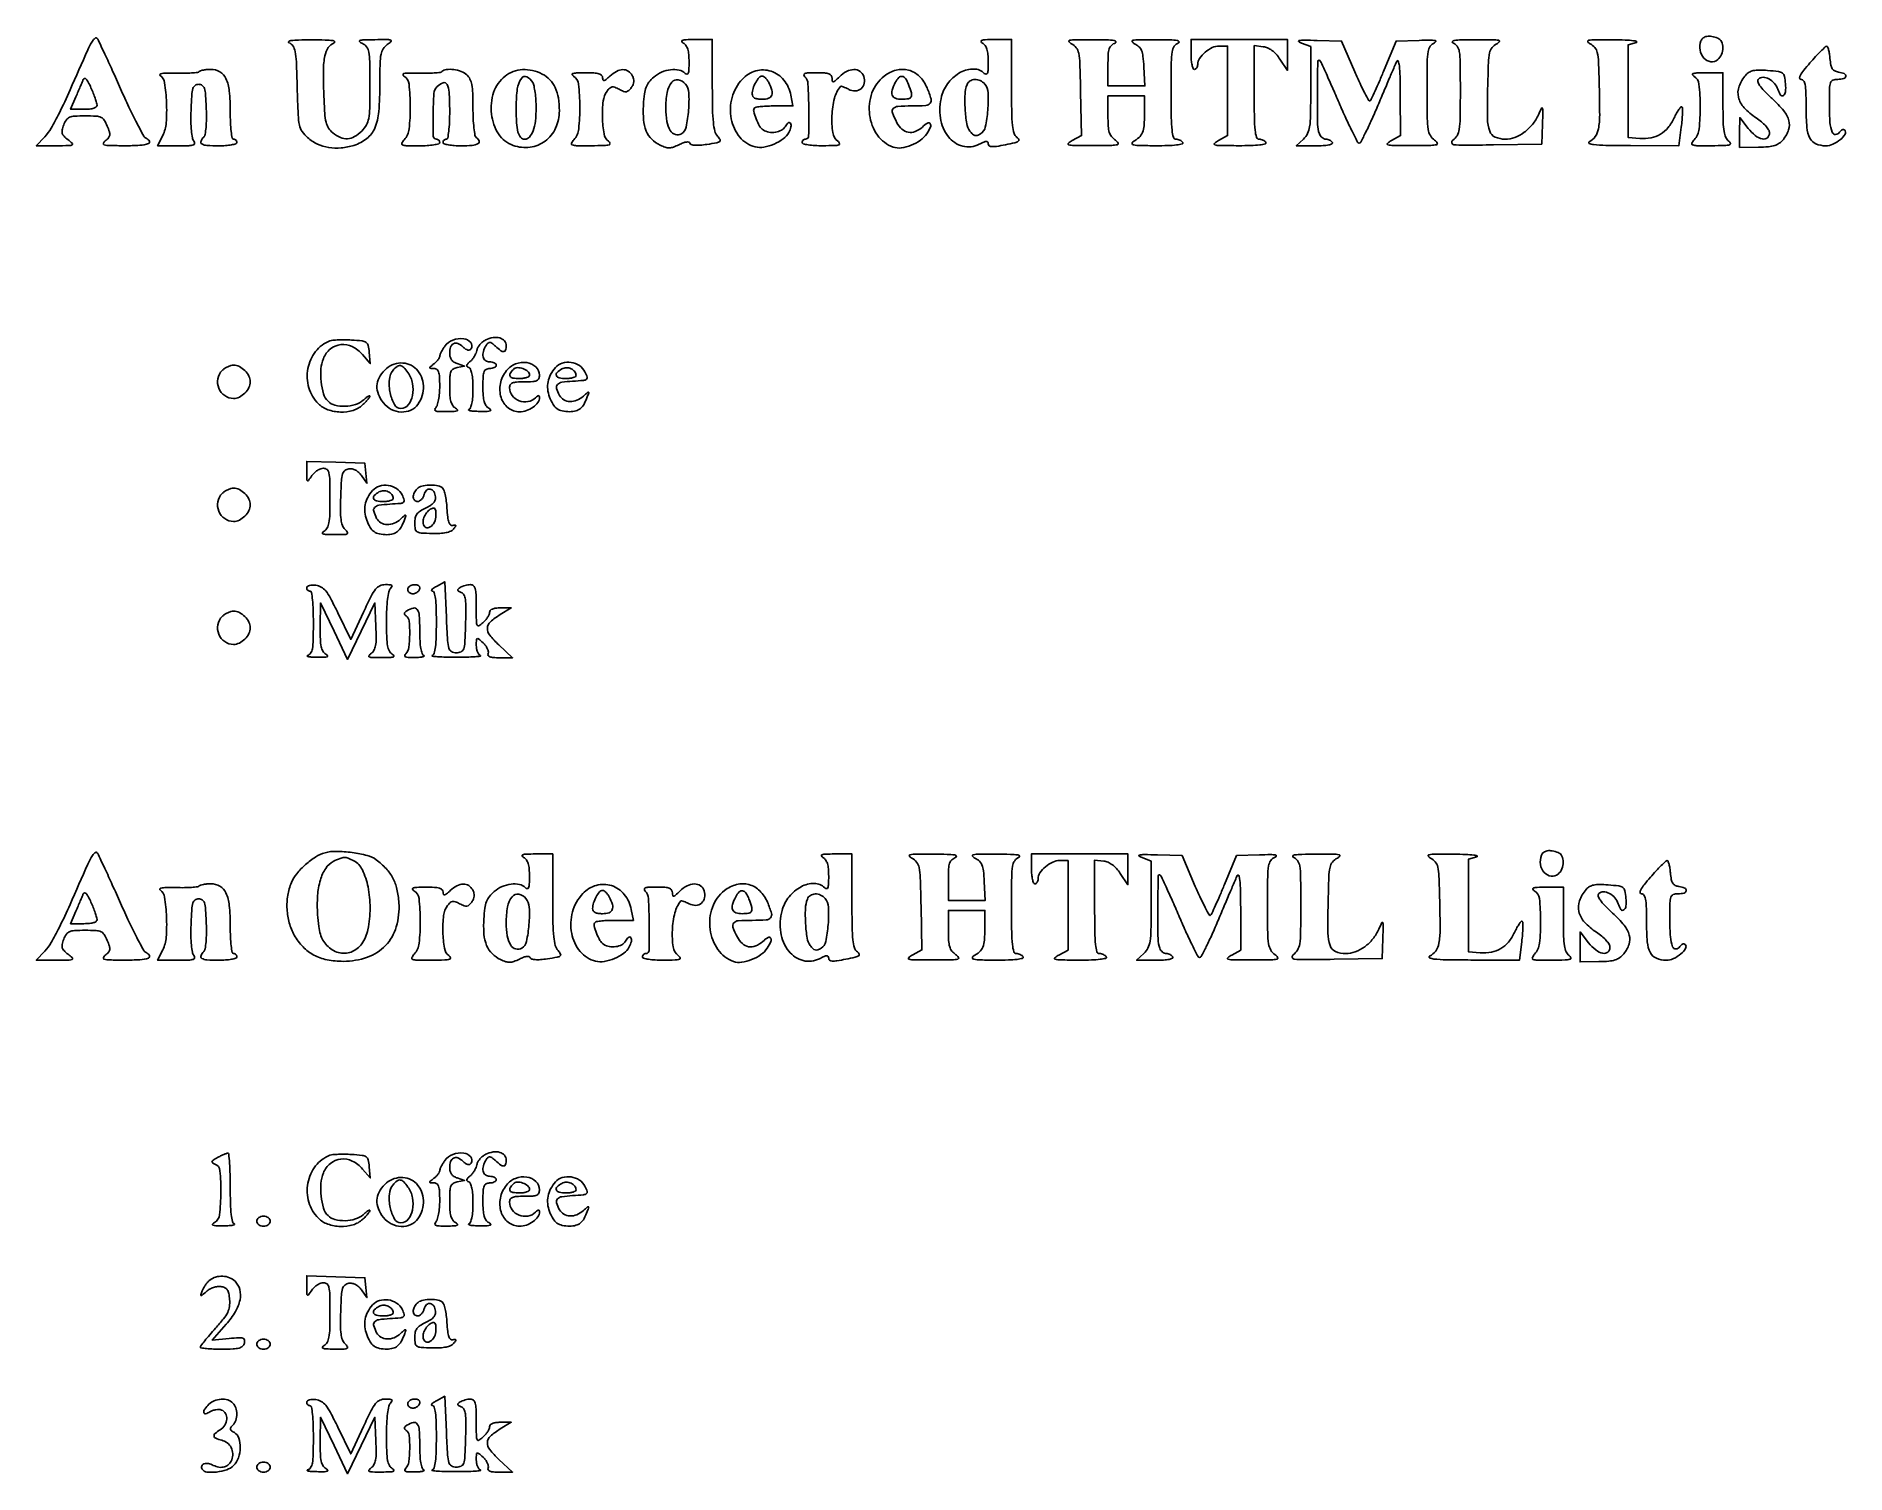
# Model space of a CAD drawing. Extents: x 16 to 560, y 1676 to 2109.
import ezdxf

# ---------------------------------------------------------------- set-up
doc = ezdxf.new("R2010")
doc.units = 0

msp = doc.modelspace()

# ---------------------------------------------------------------- linework, layer by layer
for points in [[(31.15173, 2104.914867, -0.002225), (25.822182, 2092.798487, -0.009915), (22.522388, 2085.765067, -0.01592), (20.138004, 2081.298466, -0.05941), (18.237154, 2078.75), (15.625818, 2076), (21.562909, 2076.022236, 0.00287), (25.57799, 2076.060325, 0.111331), (26.442379, 2076.269086, 0.522816), (26.506883, 2076.699938, 0.025032), (25.196639, 2077.816787, -0.034748), (23.997508, 2078.879806, -0.12532), (23.488191, 2079.75571, -0.125746), (23.460715, 2080.766799, -0.035092), (23.921889, 2082.294551, -0.056311), (24.701128, 2083.806712, -0.147126), (25.634124, 2084.577237, -0.087457), (27.145359, 2084.92103, -0.012304), (30.353929, 2085, -0.012545), (33.642244, 2084.917483, -0.094732), (35.145248, 2084.551143, -0.145519), (36.106901, 2083.712821, -0.043052), (37.016229, 2081.960821, -0.021153), (37.657708, 2080.205656, -0.112441), (37.743056, 2079.193911, -0.149587), (37.369594, 2078.393906, -0.047299), (36.387549, 2077.492624, 0.139467), (35.83954, 2076.765187, 0.451101), (36.084619, 2076.293339, 0.056369), (37.660553, 2076.084756, 0.003717), (42.25, 2076.031803, 0.014962), (46.818727, 2076.149783, 0.070682), (49.382623, 2076.661154, 0.464371), (49.674437, 2077.428684, 0.176352), (48.680969, 2078.292182, -0.179371), (47.962901, 2078.923725, -0.004424), (45.88275, 2082.865214, -0.009023), (43.538135, 2087.612866, -0.005954), (41.007374, 2093.149171, 0.002098), (38.514908, 2098.714848, 0.00314), (36.287028, 2103.553186, 0.001316), (34.344705, 2107.674292, 0.067607), (33.861539, 2108.414867, 0.401875), (33.42279, 2108.455997, 0.060372), (32.739132, 2107.764125, 0.040794), (31.944244, 2106.543656, 0.021454)], [(91.645219, 2107.007599, -0.150069), (92.852088, 2106.028759, -0.102516), (93.523282, 2104.382422, -0.035392), (93.876095, 2101.246743, -0.003317), (94.145219, 2093.484099, 0.003481), (94.429817, 2085.35227, 0.040537), (94.819744, 2082.197518, 0.098933), (95.640816, 2080.26214, 0.065604), (97.253944, 2078.457687, 0.068947), (100.228475, 2076.540066, 0.067805), (103.629141, 2075.489799, 0.064492), (107.338068, 2075.358671, 0.053297), (111.217246, 2076.144854, 0.090829), (115.092066, 2078.199772, 0.126878), (117.453635, 2081.308745, 0.079607), (118.6638, 2086.289926, 0.019827), (118.998446, 2094.693296, -0.004891), (119.059372, 2100.82579, -0.041862), (119.342524, 2103.554624, -0.098206), (119.995425, 2105.175831, -0.095576), (121.222506, 2106.443296, 0.035989), (122.349275, 2107.36, 0.549132), (122.271572, 2107.767405, 0.094392), (121.314882, 2107.951152, 0.003215), (117.472506, 2107.93232, 0.004401), (114.139627, 2107.865211, 0.067951), (113.010849, 2107.677687, 0.581002), (112.933721, 2107.329195, 0.071764), (113.75, 2106.779505, -0.120581), (115.015081, 2105.736713, -0.116273), (115.676814, 2104.213819, -0.040985), (115.948277, 2101.408864, -0.003639), (116, 2094.301731, -0.004379), (115.938426, 2087.271842, -0.0395), (115.642275, 2084.211727, -0.087086), (114.933339, 2082.264574, -0.065718), (113.545455, 2080.454545, -0.06168), (111.374461, 2078.761979, -0.119675), (109.286131, 2078.114209, -0.121582), (107.155958, 2078.500556, -0.064835), (104.860784, 2079.910535, -0.078061), (103.560206, 2081.350396, -0.087293), (102.824884, 2083.067222, -0.042561), (102.425145, 2085.796114, -0.006067), (102.15205, 2091.452204, -0.009812), (102.029105, 2098.907539, -0.04895), (102.45025, 2103.064949, -0.099286), (103.481993, 2105.527877, -0.149503), (105.279917, 2106.979905, 0.504004), (105.376126, 2107.349666, 0.192487), (104.822903, 2107.660082, 0.02752), (102.585228, 2107.830427, 0.005238), (98.5, 2107.873227, 0.005641), (94.550054, 2107.828664, 0.025769), (92.261182, 2107.658772, 0.145555), (91.587919, 2107.362384, 0.564056)], [(210.25, 2106.919901, -0.108122), (211.060198, 2106.175919, -0.078456), (211.601124, 2105.073002, -0.054175), (211.907027, 2103.492137, -0.020727), (212, 2101.25031, -0.009693), (211.954451, 2098.900904, -0.07412), (211.75, 2097.818815, -0.332949), (211.356231, 2097.553291, -0.18607), (210.8, 2097.8, 0.144702), (208.980839, 2098.789069, 0.083185), (206.467876, 2098.901203, 0.073973), (203.759913, 2098.154455, 0.073536), (201.380486, 2096.650857, 0.047537), (199.948786, 2095.160806, 0.077971), (199.089178, 2093.641201, 0.058015), (198.589447, 2091.627697, 0.016337), (198.282941, 2088.400857, 0.035054), (198.319723, 2083.83062, 0.078031), (199.123891, 2080.455056, 0.098588), (200.762262, 2077.987655, 0.085455), (203.298358, 2076.186283, 0.033605), (204.863981, 2075.5611, 0.084938), (206.073651, 2075.3866, 0.08087), (207.307946, 2075.6209, 0.028447), (208.969547, 2076.334921, -0.023677), (210.24867, 2076.899092, -0.060245), (211.230531, 2077.147404, -0.104475), (211.898655, 2077.09328, -0.244722), (212.248402, 2076.754795, 0.251118), (212.678324, 2076.348635, 0.050516), (213.752762, 2076.170857, 0.036965), (215.317149, 2076.187858, 0.016023), (217.38559, 2076.430572, 0.006695), (220.353929, 2076.916425, 0.121067), (221.227234, 2077.302852, 0.37475), (221.339551, 2077.86812, 0.053702), (220.587642, 2078.903156, -0.12151), (219.77221, 2080.4183, -0.037351), (219.311113, 2082.992713, -0.021227), (219.063843, 2087.101137, -0.004416), (219, 2094.328741), (219, 2108), (213.75, 2107.969591, 0.007048), (211.106127, 2107.917006, 0.064437), (209.973225, 2107.731064, 0.45961), (209.820456, 2107.386929, 0.151017)], [(300.25, 2106.919901, -0.108122), (301.060198, 2106.175919, -0.078456), (301.601124, 2105.073002, -0.054175), (301.907027, 2103.492137, -0.020727), (302, 2101.25031, -0.009693), (301.954451, 2098.900904, -0.07412), (301.75, 2097.818815, -0.332949), (301.356231, 2097.553291, -0.18607), (300.8, 2097.8, 0.19925), (297.647672, 2099.103339, 0.123073), (293.700598, 2098.111394, 0.10171), (290.094057, 2095.111375, 0.103161), (287.985562, 2090.946382, 0.102797), (287.601794, 2084.355304, 0.129211), (289.996194, 2078.750117, 0.165185), (294.320919, 2075.900144, 0.185626), (299.25, 2076.453595, -0.013814), (300.683966, 2077.148513, -0.094288), (301.4446, 2077.331122, -0.267585), (301.840177, 2077.127527, -0.144125), (302, 2076.584584, 0.244841), (302.295805, 2076.016719, 0.139865), (303.045111, 2075.758051, 0.052937), (304.488497, 2075.832165, 0.009532), (307.140918, 2076.304261, 0.007588), (309.982018, 2076.910954, 0.084941), (311.045064, 2077.35419, 0.381756), (311.18983, 2077.863514, 0.122353), (310.640918, 2078.520616, -0.163555), (309.770732, 2079.752015, -0.046127), (309.300227, 2082.088003, -0.022938), (309.057709, 2086.078476, -0.003708), (309, 2093.860243), (309, 2108), (303.75, 2107.969591, 0.007048), (301.106127, 2107.917006, 0.064437), (299.973225, 2107.731064, 0.45961), (299.820456, 2107.386929, 0.151017)], [(327, 2106.707351, -0.109165), (328.451847, 2105.520468, -0.120041), (329.206589, 2103.870737, -0.039416), (329.5495, 2100.803574, -0.002849), (329.778698, 2092.269066), (330.057396, 2079.093947), (327.278698, 2077.587011, 0.056087), (326.068984, 2076.74335, 0.607887), (326.179532, 2076.29672, 0.057189), (327.712925, 2076.109482, 0.002158), (333.5, 2076.09249, 0.002613), (339.165623, 2076.12991, 0.054648), (340.84434, 2076.334063, 0.51435), (341.050042, 2076.833822, 0.100853), (340.25, 2077.674424, -0.071002), (339.083269, 2078.763212, -0.096493), (338.412449, 2080.03374, -0.060024), (338.086517, 2081.893539, -0.013397), (338, 2085.121972), (338, 2091), (343.5, 2091), (349, 2091), (348.984687, 2085.75, -0.016927), (348.848229, 2082.040278, -0.079212), (348.365263, 2079.965545, -0.113763), (347.35264, 2078.527009, -0.053812), (345.5, 2077.194945, 0.311038), (345.250235, 2076.680313, 0.323125), (345.643645, 2076.279707, 0.037258), (347.682114, 2076.085656, 0.004244), (352.309017, 2076.030409, 0.007968), (356.04986, 2076.077111, 0.022355), (358.661976, 2076.268456, 0.029619), (360.321071, 2076.565299, 0.510517), (360.5, 2077, 0.08825), (360.157656, 2077.382836, 0.053305), (359.640225, 2077.70625, 0.051278), (359.038022, 2077.925833, 0.061875), (358.440983, 2078, -0.334932), (357.68227, 2078.572451, -0.043956), (357.275673, 2080.684488, -0.022081), (357.052723, 2084.512421, -0.003506), (357, 2092.032224, -0.002544), (357.045752, 2101.022921, -0.034848), (357.306199, 2104.277902, -0.114484), (357.967016, 2105.944514, -0.146828), (359.25, 2106.968838, 0.468223), (359.373368, 2107.35029, 0.220347), (358.873633, 2107.67345, 0.028662), (356.66328, 2107.85723, 0.00506), (352.5, 2107.921872, 0.002981), (347.288045, 2107.91897, 0.044461), (345.47625, 2107.745631, 0.539942), (345.300717, 2107.326223, 0.128235), (346, 2106.71053, -0.068485), (347.33599, 2105.789462, -0.11278), (348.113781, 2104.666679, -0.06883), (348.544836, 2102.933621, -0.013501), (348.799904, 2099.725271), (349.099808, 2094), (343.549904, 2094), (338, 2094), (338, 2100.032224, -0.010544), (338.072804, 2103.484308, -0.067976), (338.380731, 2105.196749, -0.13251), (339.04804, 2106.221655, -0.087215), (340.25, 2106.968838, 0.468223), (340.373368, 2107.35029, 0.220347), (339.873633, 2107.67345, 0.028662), (337.66328, 2107.85723, 0.00506), (333.5, 2107.921872, 0.002972), (328.28128, 2107.91906, 0.044589), (326.472036, 2107.745565, 0.540589), (326.296938, 2107.325459, 0.127348)], [(363, 2103.5, 0.020945), (363.072283, 2101.775243, 0.033738), (363.29375, 2100.321875, 0.036969), (363.611488, 2099.267028, 0.31052), (364, 2099, 0.148195), (364.381354, 2099.115568, 0.098894), (364.70625, 2099.440625, 0.082425), (364.925306, 2099.926543, 0.064853), (365, 2100.5, -0.150921), (365.550956, 2102.283738, -0.067446), (367.213435, 2104.127094, -0.065481), (369.391489, 2105.527715, -0.110624), (371.5, 2106), (374, 2106), (374, 2092.531937), (374, 2079.063875), (371.25, 2077.571975, 0.055778), (370.047832, 2076.734412, 0.604194), (370.155263, 2076.287983, 0.058615), (371.656241, 2076.09091, 0.002227), (377.309017, 2076.040038, 0.007955), (381.051118, 2076.082568, 0.022351), (383.662895, 2076.270863, 0.029661), (385.320977, 2076.565683, 0.51083), (385.5, 2077, 0.08825), (385.157656, 2077.382836, 0.053305), (384.640225, 2077.70625, 0.051278), (384.038022, 2077.925833, 0.061875), (383.440983, 2078, -0.335161), (382.682047, 2078.573111, -0.043811), (382.27561, 2080.690421, -0.02203), (382.052701, 2084.527208, -0.003495), (382, 2092.066422), (382, 2106.132845), (384.717699, 2105.816422, -0.0743), (386.032431, 2105.460706, -0.056649), (387.323964, 2104.711349, -0.049798), (388.562335, 2103.584166, -0.035361), (389.717699, 2102.102117), (392, 2098.704234), (392, 2103.352117), (392, 2108), (377.5, 2108), (363, 2108)], [(396.25, 2106.863411), (399, 2105.833333), (399, 2092.955622, -0.003666), (398.942718, 2085.142646, -0.032766), (398.66793, 2081.722475, -0.078466), (398.029644, 2079.675689, -0.090715), (396.811439, 2078.038955), (394.622877, 2076), (400.370456, 2076, 0.012926), (402.749775, 2076.061522, 0.035222), (404.420871, 2076.266614, 0.063466), (405.377535, 2076.582896, 0.446066), (405.5, 2077, 0.08274), (405.165215, 2077.382727, 0.053447), (404.671653, 2077.70625, 0.052153), (404.104082, 2077.925879, 0.066349), (403.547972, 2078, -0.104768), (402.992663, 2078.117649, -0.066658), (402.427535, 2078.46465, -0.062621), (401.938646, 2078.97704, -0.067715), (401.606989, 2079.581787, -0.088278), (401.061176, 2082.415133, -0.004565), (401.013723, 2091.757922, -0.00263), (401.103464, 2101.396494, -0.662922), (401.696317, 2101.637017, -0.087369), (402.107821, 2101.049624, -0.001619), (403.700447, 2097.609448, -0.003928), (405.517657, 2093.567117, -0.00261), (407.541082, 2088.903952, 0.005703), (409.578151, 2084.287758, 0.009094), (411.435637, 2080.39465, 0.003593), (413.090835, 2077.140608, 0.271589), (413.569404, 2076.838783, 0.288574), (414.044884, 2077.117114, 0.004215), (415.589532, 2080.151251, 0.010013), (417.322078, 2083.808249, 0.006257), (419.210867, 2088.155181, -0.000737), (421.10355, 2092.646074, -0.000957), (422.851654, 2096.754959, -0.000714), (424.328451, 2100.194192, -0.008709), (424.918548, 2101.5, -0.665712), (425.335046, 2101.480936, -0.062954), (425.65373, 2100.086188, -0.018976), (425.853392, 2096.813961, -0.004364), (425.93232, 2091.281937), (426, 2079.063875), (423.25, 2077.571975, 0.059559), (422.08058, 2076.744067, 0.60424), (422.195321, 2076.297122, 0.056305), (423.748142, 2076.109966, 0.002209), (429.5, 2076.09249, 0.002613), (435.165623, 2076.12991, 0.054648), (436.84434, 2076.334063, 0.51435), (437.050042, 2076.833822, 0.100853), (436.25, 2077.674424, -0.109819), (434.977002, 2079.060367, -0.09405), (434.321205, 2080.934302, -0.034209), (434.051589, 2084.268194, -0.003076), (434, 2092.654196, -0.002737), (434.04681, 2101.204268, -0.036182), (434.309315, 2104.348982, -0.11578), (434.97061, 2105.975548, -0.141309), (436.25, 2106.996154, 0.212499), (436.608279, 2107.373538, 0.470399), (436.431533, 2107.66926, 0.040569), (434.880872, 2107.780504, 0.005364), (431.586361, 2107.713929), (424.672723, 2107.5), (421.075598, 2098.822569, -0.003246), (419.653356, 2095.453654, -0.004786), (418.357353, 2092.516359, -0.002303), (417.222214, 2090.039348, -0.087997), (416.87328, 2089.539947, -0.495839), (416.505939, 2089.589927, -0.007044), (415.27461, 2091.839301, -0.012877), (413.853492, 2094.700357, -0.007388), (412.28084, 2098.217378), (408.293592, 2107.5), (400.896796, 2107.696744, 0.00347), (396.906998, 2107.77516, 0.047576), (395.463972, 2107.65603, 0.649446), (395.387429, 2107.345104, 0.075595)], [(441.75, 2106.968838, -0.142757), (443.029538, 2105.963868, -0.116905), (443.691194, 2104.348057, -0.036269), (443.953391, 2101.211491, -0.002723), (444, 2092.654196, -0.003085), (443.948281, 2084.272472, -0.034158), (443.678476, 2080.933536, -0.093565), (443.022763, 2079.053038, -0.109058), (441.75, 2077.657317, 0.297885), (441.442598, 2076.882244, 0.325245), (442.032598, 2076.343044, 0.029746), (445.048407, 2076.185901, 0.001847), (454, 2076.285345), (468.5, 2076.5), (468.69926, 2082.5, 0.001659), (468.822244, 2086.61464, 0.107358), (468.689775, 2087.313474, 0.641929), (468.413684, 2087.321263, 0.009095), (467.488651, 2085.353565, -0.064151), (465.699112, 2082.430722, -0.064909), (463.233429, 2080.070026, -0.068679), (460.388763, 2078.527518, -0.090175), (457.487586, 2078, -0.104552), (454.457169, 2078.640679, -0.207561), (452.824266, 2080.411894, -0.081225), (452.166706, 2084.166275, -0.008532), (452.218343, 2093.112905, -0.003182), (452.449821, 2101.037707, -0.04159), (452.798032, 2103.957525, -0.12162), (453.553786, 2105.54682, -0.104649), (455, 2106.707556, 0.127405), (455.702819, 2107.325508, 0.540547), (455.527693, 2107.74557, 0.044581), (453.718284, 2107.919054, 0.002972), (448.5, 2107.921872, 0.00506), (444.33672, 2107.85723, 0.028662), (442.126367, 2107.67345, 0.220347), (441.626632, 2107.35029, 0.468223)], [(483, 2106.707801, -0.099999), (484.439632, 2105.574159, -0.122795), (485.197086, 2104.045537, -0.044023), (485.552809, 2101.274995, -0.003604), (485.790215, 2093.972543, -0.005893), (485.908668, 2085.202469, -0.045054), (485.545407, 2081.10047, -0.107963), (484.577459, 2078.768703, -0.128994), (482.771736, 2077.230194, 0.617017), (482.763649, 2076.725638, 0.097152), (484.034008, 2076.350069, 0.019329), (487.740909, 2076.145599, 0.002957), (495.134777, 2076.06768), (509.769553, 2076), (510.467252, 2081.584191, 0.009689), (510.696574, 2083.761858, 0.014269), (510.806144, 2085.681884, 0.009472), (510.821206, 2087.263256, 0.196466), (510.64118, 2087.692153, 0.429607), (510.336629, 2087.684192, 0.029721), (509.73996, 2086.936769, 0.027784), (509.039959, 2085.817082, 0.015514), (508.308705, 2084.385127, -0.060821), (506.471813, 2081.472165, -0.087499), (504.169115, 2079.484347, -0.088792), (501.352253, 2078.422572, -0.064494), (498, 2078.239567), (494.5, 2078.5), (494.5, 2092.454915), (494.5, 2106.40983), (497, 2107.105235, 0.70814), (497.018329, 2107.377755, 0.073783), (496.076905, 2107.6265, 0.019076), (493.606839, 2107.806818, 0.006446), (490, 2107.885578, 0.002916), (484.535419, 2107.902563, 0.041015), (482.582016, 2107.736697, 0.515263), (482.375867, 2107.312685, 0.152173)], [(516.384042, 2107.558413, 0.132697), (516.101227, 2104.810384, 0.143029), (517.260137, 2102.382997, 0.181574), (519.306539, 2101.312409, 0.206745), (521.416177, 2101.930433, 0.12283), (522.548173, 2103.471196, 0.097529), (522.949091, 2105.503659, 0.109704), (522.540282, 2107.347221, 0.1943), (521.418213, 2108.393011, 0.044415), (519.619705, 2108.90558, 0.088519), (518.144365, 2108.923707, 0.121581), (517.059289, 2108.456907, 0.13994)], [(549.168, 2100.954973, 0.010821), (547.294664, 2098.716263, 0.04214), (546.289263, 2097.2176, 0.121907), (546.059179, 2096.366597, 0.420507), (546.418, 2096, -0.247035), (547.221432, 2095.577249, -0.104507), (547.703076, 2094.418052, -0.040237), (547.943668, 2092.137422, -0.006168), (548, 2087.571429, 0.019663), (548.238398, 2081.511541, 0.098821), (549.157167, 2078.263197, 0.177163), (550.957047, 2076.594938, 0.099521), (553.916441, 2076, 0.10844), (556.078972, 2076.47459, 0.065389), (558.30845, 2077.880648, 0.080356), (559.743969, 2079.526738, 0.348739), (559.606163, 2080.72717, 0.168108), (559.267855, 2080.891551, 0.127659), (558.856323, 2080.835761, 0.09591), (558.429374, 2080.556082, 0.061593), (558.05743, 2080.092924, -0.249021), (556.868536, 2079.397756, -0.321795), (555.843273, 2080.071923, -0.073694), (555.181277, 2083.041402, -0.018058), (555, 2088.059017, -0.004532), (555.046843, 2093.226526, -0.071841), (555.328706, 2094.955902, -0.227495), (556.051569, 2095.728157, -0.093029), (557.5, 2096, 0.059623), (559.312351, 2096.216886, 0.314392), (559.939586, 2096.92719, 0.335758), (559.475975, 2097.711765, 0.062117), (557.75, 2098.180449, -0.078602), (556.610647, 2098.530348, -0.139488), (555.885558, 2099.181899, -0.09543), (555.447055, 2100.308129, -0.024614), (555.189635, 2102.25, 0.017274), (555.020888, 2103.684206, 0.027998), (554.767859, 2104.885211, 0.027131), (554.475791, 2105.77287, 0.326921), (554.189635, 2105.954973, 0.175553), (553.769271, 2105.770887, 0.005728), (552.430055, 2104.467649, 0.010347), (550.877994, 2102.85696, 0.006938)], [(33.925836, 2088.25, -0.244857), (33.688147, 2087.71918, -0.090813), (32.94297, 2087.323244, -0.054836), (31.708406, 2087.075933, -0.022039), (29.98658, 2087), (25.97316, 2087), (27.577389, 2090.75, 0.00055), (28.235002, 2092.291903, 0.000562), (28.884351, 2093.823862, 0.000544), (29.445279, 2095.155408, 0.002354), (29.773875, 2095.948253, -0.277538), (30.163309, 2096.238903, -0.233936), (30.652143, 2096.05496, -0.068235), (31.29529, 2095.14455, -0.015774), (32.108902, 2093.448253, -0.009216), (32.781564, 2091.844982, -0.010642), (33.361519, 2090.292612, -0.009785), (33.797637, 2088.961828, -0.059534)], [(64.669144, 2098.335811, -0.17028), (64.139439, 2098.081191, -0.010377), (62.363395, 2097.920921, -0.014517), (60.196132, 2097.833728, -0.010169), (57.752477, 2097.856113, 0.009189), (55.113422, 2097.885465, 0.03496), (53.4715, 2097.758544, 0.135174), (52.857423, 2097.487433, 0.50615), (52.8754, 2097.133784, -0.214299), (54.255359, 2094.960288, -0.0244), (54.818727, 2089.028264, -0.028974), (54.745282, 2082.926068, -0.09851), (53.703345, 2079.10716), (52.153289, 2076), (58.199089, 2076, 0.006641), (61.515855, 2076.044052, 0.063542), (62.911079, 2076.259882, 0.308939), (63.291162, 2076.719342, 0.1987), (63.078674, 2077.405204, -0.126804), (62.594776, 2078.431833, -0.023545), (62.298867, 2080.514748, -0.021342), (62.157498, 2083.264652, -0.01153), (62.206229, 2086.655204, -0.005937), (62.434305, 2091.27731, -0.055879), (62.77564, 2093.232679, -0.165665), (63.419252, 2094.148055, -0.158723), (64.5, 2094.5, -0.152231), (65.576751, 2094.164394, -0.167971), (66.221062, 2093.2875, -0.058737), (66.566769, 2091.424778, -0.00652), (66.7969, 2087.0969, -0.012814), (66.840117, 2084.107726, -0.019341), (66.710387, 2081.50735, -0.01748), (66.454483, 2079.445485, -0.158036), (66.0469, 2078.6469, 0.096943), (65.199558, 2077.387147, 0.374504), (65.470899, 2076.56238, 0.12032), (66.97983, 2076.100899, 0.014329), (70.5, 2076, 0.017105), (72.60834, 2076.072146, 0.027868), (74.384375, 2076.29375, 0.026982), (75.707933, 2076.608967, 0.332234), (76, 2077, 0.099038), (75.923658, 2077.381638, 0.097945), (75.70625, 2077.70625, 0.097945), (75.381638, 2077.923658, 0.099038), (75, 2078, -0.360933), (74.584126, 2078.345172, -0.016262), (74.280202, 2080.319373, -0.019889), (74.067552, 2082.956823, -0.01017), (74, 2086.277494, 0.02254), (73.719499, 2092.496603, 0.08607), (72.718411, 2096.231763, 0.153419), (70.882744, 2098.250065, 0.132845), (68.109963, 2099, 0.02193), (66.998262, 2098.951217, 0.025751), (65.953863, 2098.804894, 0.025987), (65.098461, 2098.593159, 0.123316)], [(137.669144, 2098.335811, -0.169725), (137.139485, 2098.08051, -0.010345), (135.363395, 2097.916259, -0.014478), (133.19613, 2097.823936, -0.010145), (130.752477, 2097.840239, 0.006226), (127.645084, 2097.885331, 0.049102), (126.212148, 2097.74725, 0.388379), (125.961615, 2097.407726, 0.235056), (126.25, 2096.954738, -0.234594), (127.77379, 2094.565825, -0.025498), (128.149918, 2087.850584, -0.028034), (127.803928, 2081.083828, -0.158411), (126.345012, 2077.828741, 0.061049), (125.601485, 2076.773067, 0.445513), (125.787836, 2076.257057, 0.09272), (126.892041, 2076.031973, 0.004044), (130.845012, 2076, 0.014902), (133.229582, 2076.071084, 0.025371), (135.211253, 2076.290617, 0.02341), (136.693283, 2076.603208, 0.341439), (137, 2077, 0.099038), (136.923658, 2077.381638, 0.097945), (136.70625, 2077.70625, 0.097945), (136.381638, 2077.923658, 0.099038), (136, 2078, -0.405598), (135.057759, 2078.914841, -0.010541), (135.003561, 2085.348289, -0.013409), (135.255091, 2091.716876, -0.181739), (136.2, 2093.8, -0.108835), (138.01325, 2094.958611, -0.377148), (139.208306, 2094.495725, -0.107862), (139.859605, 2092.096332, -0.012541), (140, 2086.5, -0.009838), (139.93272, 2083.081088, -0.019442), (139.720588, 2080.375, -0.015687), (139.417447, 2078.348392, -0.362465), (139, 2078, 0.099038), (138.618362, 2077.923658, 0.097945), (138.29375, 2077.70625, 0.097945), (138.076342, 2077.381638, 0.099038), (138, 2077, 0.332234), (138.292067, 2076.608967, 0.026982), (139.615625, 2076.29375, 0.027868), (141.39166, 2076.072146, 0.017105), (143.5, 2076, 0.022038), (146.779747, 2076.14463, 0.105125), (148.562652, 2076.691498, 0.384203), (148.845503, 2077.517094, 0.154631), (148, 2078.5, -0.217816), (147.6045, 2079.092881, -0.01188), (147.29375, 2081.370498, -0.016696), (147.072556, 2084.184251, -0.011266), (147, 2087.404029, 0.008463), (146.925377, 2091.812694, 0.037036), (146.644891, 2094.402401, 0.065369), (146.0964, 2096.100194, 0.098366), (145.171259, 2097.345012, 0.095549), (143.492856, 2098.362638, 0.055861), (141.202442, 2098.930225, 0.057411), (139.003335, 2098.966762, 0.17354)], [(156.658965, 2096.946382, 0.146101), (153.2303, 2092.083616, 0.11078), (152.553603, 2085.557455, 0.115066), (154.719185, 2079.55908, 0.166457), (159.115236, 2076.109673, 0.116712), (164.184894, 2075.585354, 0.129334), (168.738401, 2077.438792, 0.125778), (171.877612, 2081.34663, 0.107035), (173, 2086.529672, 0.040918), (172.683875, 2090.386085, 0.068191), (171.72332, 2093.494021, 0.080115), (170.10893, 2095.875103, 0.084663), (167.854975, 2097.574996, 0.06224), (164.91976, 2098.656188, 0.071295), (161.943438, 2098.913568, 0.074605), (159.127707, 2098.328058, 0.0783)], [(164.964816, 2095.065741, -0.071628), (165.365486, 2093.962575, -0.01735), (165.695915, 2092.045423, -0.017446), (165.923908, 2089.797826, -0.016553), (166, 2087.5, -0.026337), (165.786721, 2083.453744, -0.060322), (165.104128, 2080.482584, -0.095143), (164.01473, 2078.648742, -0.214462), (162.571805, 2078, -0.219956), (161.345077, 2078.567089, -0.113016), (160.546906, 2080.101408, -0.052085), (160.114529, 2082.952002, -0.011614), (160, 2087.881787, -0.032948), (160.34835, 2093.162362, -0.118799), (161.553936, 2096.286973, -0.365883), (163.203341, 2096.733819, -0.162009)], [(188.188561, 2096.961045, -0.012395), (187.024239, 2095.929021, -0.119524), (186.436751, 2095.6361, -0.376872), (186.11646, 2095.809506, -0.088671), (186, 2096.461045, 0.196577), (185.698896, 2097.197316, 0.12936), (184.902088, 2097.671805, 0.058841), (183.397738, 2097.918062, 0.012626), (180.75, 2097.969591, 0.007048), (178.106127, 2097.917006, 0.064437), (176.973225, 2097.731064, 0.45961), (176.820456, 2097.386929, 0.151017), (177.25, 2096.919901, -0.238565), (178.77571, 2094.565618, -0.025419), (179.150754, 2087.851963, -0.028053), (178.804558, 2081.084949, -0.158394), (177.345012, 2077.828741, 0.076221), (176.66123, 2076.792802, 0.444262), (176.889281, 2076.260663, 0.080158), (178.156499, 2076.043395, 0.003609), (182.595012, 2076.031803, 0.004634), (186.514641, 2076.086186, 0.058779), (187.972418, 2076.292459, 0.429556), (188.214937, 2076.734957, 0.154053), (187.75, 2077.392046, -0.191933), (186.426275, 2079.589193, -0.033767), (185.957698, 2084.482111, -0.035793), (186.176177, 2089.491298, -0.129778), (187.329165, 2092.435482, -0.044071), (188.137696, 2093.358349, -0.153863), (188.839354, 2093.70417, -0.132433), (189.677348, 2093.610985, -0.029338), (191, 2093, 0.028776), (192.317332, 2092.389676, 0.129782), (193.152268, 2092.29052, 0.154698), (193.846326, 2092.62312, 0.046429), (194.632088, 2093.511528, 0.053322), (195.16103, 2094.425086, 0.08455), (195.38383, 2095.299155, 0.086096), (195.302984, 2096.186257, 0.057248), (194.92607, 2097.13814, 0.126646), (193.711582, 2098.459317, 0.15159), (192.091446, 2098.915753, 0.118959), (190.187172, 2098.402881, 0.062615)], [(210.927539, 2094.58731, -0.163639), (211.948208, 2091.942633, -0.031568), (211.848326, 2086.740301, -0.030095), (211.115114, 2081.629262, -0.207946), (209.691431, 2079.603976, -0.216128), (207.883074, 2079.381643, -0.181318), (206.346174, 2080.579654, -0.096822), (205.32295, 2083.323854, -0.040987), (205, 2087.256871, -0.04408), (205.426415, 2092.08435, -0.126613), (206.812206, 2095.121298, -0.274479), (208.772608, 2095.848155, -0.176129)], [(228.038791, 2096.041526, 0.121275), (224.954737, 2090.527822, 0.114624), (224.694722, 2084.089697, 0.125465), (227.25136, 2078.623819, 0.162374), (231.907566, 2075.693444, 0.104485), (234.508215, 2075.611323, 0.056745), (237.58578, 2076.52976, 0.057027), (240.351287, 2078.103332, 0.11251), (242.000529, 2080.000988, 0.058178), (242.661658, 2081.679728, 0.211263), (242.485962, 2082.786331, 0.458516), (241.795508, 2082.881598, 0.08467), (240.875307, 2081.74167, -0.144808), (239.771925, 2080.665369, -0.085382), (238.007317, 2080.090362, -0.079841), (236.029274, 2080.11942, -0.098399), (234.312561, 2080.785665, -0.121989), (233.212455, 2081.939303, -0.036653), (232.159042, 2084.144771, -0.032919), (231.448864, 2086.388747, -0.262302), (231.730511, 2087.397177, -0.162385), (232.206813, 2087.635204, -0.010587), (233.75964, 2087.822921, -0.014513), (235.656785, 2087.956141, -0.010271), (237.791667, 2088), (243.25, 2088), (242.62607, 2091.25, 0.122825), (240.531519, 2095.768114, 0.144724), (236.666412, 2098.439822, 0.150544), (232.089932, 2098.524616, 0.135602)], [(235.964816, 2095.065741, -0.04526), (236.94188, 2092.760804, -0.171781), (236.89603, 2091.220581, -0.224985), (235.931744, 2090.30738, -0.079063), (234, 2090, -0.033022), (232.648886, 2090.08933, -0.087468), (231.729006, 2090.380478, -0.13464), (231.196458, 2090.875302, -0.139502), (231, 2091.565741, -0.079187), (231.264826, 2093.22742, -0.047118), (232.065888, 2095.06923, -0.046641), (233.087814, 2096.57059, -0.223606), (234, 2097, -0.150179), (234.428343, 2096.868375, -0.045357), (234.960638, 2096.431812, -0.040905), (235.500138, 2095.806006, -0.034591)], [(257.222222, 2096.777778, -0.009151), (255.94567, 2095.547114, -0.13264), (255.395161, 2095.256967, -0.414034), (255.092414, 2095.448371, -0.055539), (255, 2096.277778, 0.147756), (254.74397, 2097.125255, 0.159528), (254.067742, 2097.658392, 0.073825), (252.74998, 2097.930806, 0.014118), (250.3, 2098, 0.0096), (247.925377, 2097.954404, 0.073105), (246.829167, 2097.75, 0.330343), (246.558074, 2097.355767, 0.189643), (246.8, 2096.8, -0.185873), (247.774007, 2094.606255, -0.009915), (248.010645, 2086.841708, -0.007574), (247.975077, 2078.956095, -0.408467), (247, 2078, 0.099038), (246.618362, 2077.923658, 0.097945), (246.29375, 2077.70625, 0.097945), (246.076342, 2077.381638, 0.099038), (246, 2077, 0.343379), (246.309858, 2076.60201, 0.023516), (247.804549, 2076.29791, 0.025245), (249.813189, 2076.08986, 0.014455), (252.25, 2076.031803, 0.004944), (255.816919, 2076.085226, 0.067271), (257.09776, 2076.290881, 0.456897), (257.290585, 2076.722551, 0.121707), (256.75, 2077.392046, -0.196716), (255.217264, 2079.989986, -0.048329), (254.974602, 2085.045014, -0.048936), (255.750755, 2090.308346, -0.114483), (257.549808, 2093.83102, -0.285701), (257.76893, 2093.902196, -0.021674), (258.39371, 2093.718578, -0.02466), (259.166825, 2093.411133, -0.015899), (260.031018, 2092.983399, 0.129974), (262.019614, 2092.511698, 0.173886), (263.734821, 2093.176821, 0.169641), (264.66407, 2094.798067, 0.123549), (264.535391, 2096.888493, 0.164688), (263.429309, 2098.393537, 0.157716), (261.615329, 2098.950133, 0.11854), (259.390199, 2098.379318, 0.074714)], [(270.658927, 2096.946352, 0.141593), (267.026101, 2091.889469, 0.117944), (266.317822, 2085.28557, 0.12149), (268.666948, 2079.224612, 0.155681), (273.402623, 2075.62183, 0.120844), (275.812729, 2075.377686, 0.059821), (278.803508, 2076.17031, 0.058642), (281.613363, 2077.689749, 0.094755), (283.497995, 2079.637284, 0.034496), (284.61328, 2081.626131, 0.260779), (284.54267, 2082.6616, 0.404736), (283.758786, 2082.839651, 0.047473), (282.17739, 2081.660536, -0.086357), (280.045162, 2080.313984, -0.140408), (277.931821, 2080.076301, -0.142615), (276.036278, 2080.992688, -0.090222), (274.52568, 2082.95034, -0.028417), (273.199704, 2085.916136, -0.279094), (273.43571, 2087.207776, -0.198911), (274.802886, 2087.873329, -0.015087), (279, 2088, 0.014633), (283.218451, 2088.123483, 0.206106), (284.542013, 2088.787583, 0.256722), (284.806255, 2090.114011, 0.022461), (283.584658, 2093.451627, 0.09862), (281.276031, 2096.881914, 0.130166), (278.024721, 2098.756172, 0.131659), (274.300776, 2098.764526, 0.102089)], [(278.024751, 2094.4349, -0.020067), (278.871724, 2091.90614, -0.179736), (278.788222, 2090.758187, -0.250988), (278.001604, 2090.159337, -0.039739), (276, 2090, -0.079063), (274.068256, 2090.30738, -0.224985), (273.10397, 2091.220581, -0.171781), (273.05812, 2092.760804, -0.04526), (274.035184, 2095.065741, -0.065722), (275.089626, 2096.534486, -0.248353), (276.125733, 2096.889415, -0.214681), (277.117608, 2096.2399, -0.051236)], [(300.927539, 2094.58731, -0.163639), (301.948208, 2091.942633, -0.031568), (301.848326, 2086.740301, -0.030095), (301.115114, 2081.629262, -0.207946), (299.691431, 2079.603976, -0.053444), (298.7111, 2079.140951, -0.147704), (297.95639, 2079.109853, -0.131815), (297.256794, 2079.505067, -0.03895), (296.441431, 2080.44113, -0.121994), (295.513765, 2082.660323, -0.023386), (295.046689, 2087.033861, -0.025266), (295.005902, 2091.511371, -0.081428), (295.606989, 2094.418213, -0.163273), (296.504929, 2095.505966, -0.132069), (297.961705, 2095.947661, -0.116796), (299.589793, 2095.616331, -0.111652)], [(514.25, 2096.919901, -0.238565), (515.77571, 2094.565618, -0.025419), (516.150754, 2087.851963, -0.028053), (515.804558, 2081.084949, -0.158394), (514.345012, 2077.828741, 0.076221), (513.66123, 2076.792802, 0.444262), (513.889281, 2076.260663, 0.080158), (515.156499, 2076.043395, 0.003609), (519.595012, 2076.031803, 0.004634), (523.514641, 2076.086186, 0.058779), (524.972418, 2076.292459, 0.429556), (525.214937, 2076.734957, 0.154053), (524.75, 2077.392046, -0.126741), (523.849862, 2078.529727, -0.06484), (523.329837, 2080.286988, -0.033199), (523.0664, 2083.147168, -0.006368), (523, 2088.360243), (523, 2098), (517.75, 2097.969591, 0.007048), (515.106127, 2097.917006, 0.064437), (513.973225, 2097.731064, 0.45961), (513.820456, 2097.386929, 0.151017)], [(529.839095, 2097.285479, 0.089649), (527.849846, 2093.900607, 0.148642), (527.661454, 2090.62068, 0.128594), (529.364372, 2087.45502, 0.059288), (532.95972, 2084.407958, -0.027791), (534.554087, 2083.220457, -0.036999), (535.851017, 2081.963615, -0.041728), (536.736219, 2080.783894, -0.141003), (537, 2079.867114, -0.221065), (536.342342, 2078.452329, -0.232248), (534.858017, 2078.082588, -0.116171), (532.718388, 2079.099258, -0.057176), (530.583567, 2081.25), (528.022179, 2084.5), (528.010865, 2080), (527.999552, 2075.5), (533.653341, 2075.580534, 0.015869), (536.675849, 2075.719603, 0.056869), (538.570583, 2076.086611, 0.0827), (539.940516, 2076.782436, 0.063873), (541.153565, 2077.941318, 0.088726), (542.741778, 2080.823332, 0.149645), (542.822765, 2083.558927, 0.106923), (541.281693, 2086.515261, 0.032819), (537.797528, 2090.187118, -0.011442), (535.381738, 2092.524433, -0.042806), (534.032712, 2094.147466, -0.083067), (533.485492, 2095.30338, -0.271864), (533.690169, 2096.090169, -0.213608), (535.038742, 2096.604727, -0.108505), (536.822801, 2096.106077, -0.090886), (538.496494, 2094.780124, -0.103417), (539.499663, 2093.001061, 0.067841), (540.317845, 2091.275713, 0.425171), (541.17749, 2091.111736, 0.221827), (541.814084, 2092.227014, 0.041838), (541.810365, 2094.635199, 0.028011), (541.488266, 2096.901528, 0.184412), (540.888479, 2097.854153, 0.130489), (539.695421, 2098.337116, 0.01156), (536.437096, 2098.670678, 0.016909), (533.82822, 2098.788375, 0.054606), (532.103492, 2098.619098, 0.081321), (530.858543, 2098.137343, 0.082475)], [(104, 2017.309476, 0.138267), (99.675751, 2014.126961, 0.120109), (97.362168, 2008.980396, 0.116945), (97.646496, 2003.233424, 0.126451), (100.495213, 1998.413878, 0.11237), (103.358296, 1996.612491, 0.077567), (107.138383, 1995.913016, 0.078076), (110.926205, 1996.399319, 0.117157), (113.811439, 1998.038955, 0.013978), (114.649662, 1998.86483, 0.01887), (115.35711, 1999.659927, 0.016127), (115.888442, 2000.348591, 0.157507), (116, 2000.693943, 0.515664), (115.853813, 2000.797997, 0.052568), (115.397889, 2000.584113, 0.032414), (114.737436, 2000.123996, 0.015569), (113.950262, 1999.454988, -0.111052), (111.652472, 1998.156493, -0.066453), (108.541745, 1997.653021, -0.067873), (105.496997, 1997.982493, -0.136353), (103.409012, 1999.162417, -0.12295), (102.061439, 2001.406808, -0.046656), (101.320166, 2005.011548, -0.046214), (101.253723, 2008.872738, -0.079553), (101.997451, 2011.993847, -0.122431), (104.142108, 2014.896408, -0.148427), (107.251543, 2016.196766, -0.139409), (110.710955, 2015.582825, -0.103466), (113.795801, 2013.194223), (116.091602, 2010.5), (115.795801, 2013.885534, 0.032645), (115.477703, 2015.956373, 0.188425), (114.872635, 2016.859736, 0.126009), (113.67626, 2017.306576, 0.011646), (110.5, 2017.572291, 0.011837), (108.475762, 2017.646207, 0.01331), (106.528125, 2017.619343, 0.012635), (104.87857, 2017.510845, 0.067281)], [(138.556704, 2015.777494, 0.01766), (137.960783, 2014.85933, 0.020027), (137.457282, 2013.938406, 0.01967), (137.094886, 2013.128969, 0.095695), (137, 2012.637736, -0.129432), (136.883619, 2012.195684, -0.036794), (136.485938, 2011.599699, -0.034415), (135.919766, 2010.968033, -0.030488), (135.25, 2010.392046, 0.005777), (134.13212, 2009.522916, 0.22845), (134, 2009.24884, 0.395521), (134.161439, 2009.076683, 0.011517), (135.25, 2009.031803, -0.15434), (136.12591, 2008.737219, -0.157011), (136.665953, 2007.994385, -0.067819), (136.934426, 2006.533208, -0.011571), (137, 2003.7, -0.020792), (136.911925, 2001.58293, -0.024856), (136.6475, 1999.604375, -0.024774), (136.265473, 1997.988067, -0.12661), (135.8, 1997.2, 0.171477), (135.534291, 1996.643915, 0.345726), (135.777083, 1996.256335, 0.078228), (136.8017, 1996.060017, 0.010001), (139.05, 1996.030409, 0.007366), (141.347588, 1996.079966, 0.083819), (142.233494, 1996.26282, 0.508239), (142.32063, 1996.590942, 0.090879), (141.75, 1997.080099, -0.114293), (140.915185, 1997.86566, -0.080492), (140.378666, 1999.043119, -0.050871), (140.085165, 2000.802958, -0.015902), (140, 2003.480139, -0.01122), (140.069603, 2006.581432, -0.081134), (140.375103, 2008.037645, -0.165324), (141.040831, 2008.833843, -0.088352), (142.25, 2009.3035), (144.5, 2009.746101), (142.25, 2010.489682, -0.066453), (141.2798, 2010.960607, -0.088582), (140.57198, 2011.635116, -0.089436), (140.145838, 2012.507498, -0.069108), (140, 2013.557614, -0.074253), (140.284991, 2015.4661, -0.205843), (141.14355, 2016.480301, -0.219666), (142.422893, 2016.518485, -0.083427), (143.963736, 2015.532819, 0.034239), (144.805722, 2014.869701, 0.091132), (145.50256, 2014.561101, 0.150882), (146.050105, 2014.596395, 0.164806), (146.45974, 2014.934857, 0.322121), (146.326049, 2016.850471, 0.195341), (144.232602, 2017.972594, 0.11266), (140.92151, 2017.579546, 0.155551)], [(150.843281, 2017.609186, 0.055016), (149.928146, 2017.019495, 0.04581), (149.100031, 2016.210224, 0.047768), (148.475027, 2015.315767, 0.085798), (148.174498, 2014.474883, -0.057436), (147.922094, 2013.619133, -0.035008), (147.442819, 2012.679226, -0.03473), (146.828592, 2011.802211, -0.051035), (146.16564, 2011.135248, 0.027003), (145.423369, 2010.456909, 0.139248), (145.159299, 2009.973142, 0.264662), (145.272319, 2009.600556, 0.100377), (145.75, 2009.301915, -0.213534), (146.291362, 2008.767006, -0.043737), (146.676347, 2007.444277, -0.033774), (146.92305, 2005.531813, -0.015193), (147, 2003, -0.015358), (146.922451, 2000.475879, -0.033339), (146.674812, 1998.552994, -0.042538), (146.289573, 1997.212064, -0.208569), (145.75, 1996.662281, 0.607908), (145.731676, 1996.469657, 0.10152), (146.189063, 1996.2918, 0.028792), (147.351886, 1996.162253, 0.01065), (149, 1996.109356, 0.007272), (151.304392, 1996.118017, 0.080433), (152.208599, 1996.281455, 0.51356), (152.301247, 1996.600547, 0.094553), (151.75, 1997.080099, -0.114886), (150.913175, 1997.869399, -0.080592), (150.377024, 1999.054011, -0.050548), (150.084524, 2000.830752, -0.01554), (150, 2003.54969, -0.009946), (150.061813, 2006.656928, -0.078137), (150.341738, 2008.068711, -0.189894), (150.946574, 2008.748642, -0.117654), (152, 2009, 0.048028), (152.765418, 2009.073693, 0.068025), (153.4125, 2009.29375, 0.088204), (153.848523, 2009.618118, 0.191087), (154, 2010, 0.191087), (153.848523, 2010.381882, 0.088204), (153.4125, 2010.70625, 0.068025), (152.765418, 2010.926307, 0.048028), (152, 2011, -0.167499), (150.753716, 2011.429554, -0.176598), (150.06991, 2012.526636, -0.124246), (150.133949, 2014.149319, -0.069442), (150.954263, 2015.960237, -0.056823), (151.528219, 2016.673612, -0.220572), (152.048425, 2016.860891, -0.142294), (152.683972, 2016.613422, -0.020392), (153.767691, 2015.710237, 0.022379), (155.382548, 2014.375229, 0.176699), (156.296371, 2014.096276, 0.328899), (156.833594, 2014.538781, 0.061645), (157, 2015.883369, 0.180881), (156.462964, 2017.319303, 0.146462), (155.063451, 2018.204852, 0.109255), (153.038138, 2018.317686, 0.075266)], [(71.571429, 2008.428571, 0.151491), (70.258422, 2005.935216, 0.14356), (70.548564, 2003.077019, 0.144474), (72.332425, 2000.840596, 0.15383), (75, 2000, 0.116765), (76.742174, 2000.412474, 0.080283), (78.394764, 2001.605236, 0.080283), (79.587526, 2003.257826, 0.116765), (80, 2005, 0.116765), (79.587526, 2006.742174, 0.080283), (78.394764, 2008.394764, 0.080283), (76.742174, 2009.587526, 0.116765), (75, 2010, 0.068562), (74.174536, 2009.886274, 0.039005), (73.226786, 2009.538393, 0.038141), (72.309473, 2009.030083, 0.05083)], [(120.454545, 2008.545455, 0.076778), (118.75617, 2006.226546, 0.110539), (118.107665, 2003.775993, 0.10739), (118.558887, 2001.230461, 0.069391), (120.07258, 1998.634859, 0.10909), (122.443121, 1996.690455, 0.10789), (125.421588, 1995.915031, 0.114701), (128.308523, 1996.466245, 0.136518), (130.443296, 1998.222506, 0.16109), (132.105155, 2003.759605, 0.187422), (129.984686, 2008.797418, 0.213809), (125.303148, 2010.670407, 0.188356)], [(127.443296, 2007.777494, -0.105092), (128.829867, 2004.512494, -0.096636), (128.828073, 2000.861094, -0.120692), (127.530349, 1998.056581, -0.228135), (125.335184, 1997, -0.274396), (123.397149, 1998.150176, -0.074198), (122.116968, 2001.641461, -0.068616), (121.849397, 2005.670523, -0.15677), (122.97125, 2008.465358, -0.054795), (124.171858, 2009.626274, -0.205765), (125.164253, 2009.88311, -0.168485), (126.167723, 2009.352433, -0.034888)], [(157.07258, 2008.365141, 0.116059), (155.253273, 2004.454443, 0.128401), (155.465725, 2000.296909, 0.148522), (157.599211, 1997.187418, 0.170256), (160.985275, 1996, 0.081804), (163.098966, 1996.348145, 0.072885), (165.083341, 1997.361138, 0.080923), (166.51061, 1998.770283, 0.15889), (167, 2000.271429, 0.081409), (166.927739, 2000.712302, 0.338433), (166.718354, 2000.853473, 0.158891), (166.367249, 2000.71543, 0.023917), (165.8, 2000.2, -0.155225), (163.546813, 1999.034383, -0.134958), (160.89258, 1999.29769, -0.138244), (158.790858, 2000.868796, -0.165006), (158, 2003.2, -0.130595), (158.238071, 2004.095939, -0.169303), (158.875, 2004.65, -0.080495), (160.126596, 2004.929702, -0.014806), (162.5, 2005, 0.014095), (164.962053, 2005.069418, 0.08906), (166.177427, 2005.359156, 0.185286), (166.781283, 2005.954253, 0.106977), (167, 2006.964816, 0.206401), (165.922549, 2009.46372, 0.155356), (163.195406, 2010.775633, 0.128685), (159.788883, 2010.379275, 0.133913)], [(164, 2006.964816, -0.260373), (163.792731, 2006.593777, -0.060265), (163.11875, 2006.283415, -0.047344), (162.149321, 2006.070151, -0.03049), (161, 2006, -0.034493), (159.018896, 2006.13683, -0.213674), (158.175056, 2006.66462, -0.295242), (158.161047, 2007.504601, -0.057037), (159.153196, 2008.753196, -0.193956), (160.362253, 2009.267576, -0.093413), (162.050883, 2008.982579, -0.09555), (163.490315, 2008.111885, -0.212167)], [(171.817182, 2009.298524, 0.056913), (170.366144, 2007.210422, 0.074162), (169.578813, 2005.023307, 0.07618), (169.475417, 2002.748568, 0.064257), (170.037095, 2000.402434, 0.042024), (171.080067, 1998.228462, 0.104184), (172.263657, 1996.92945, 0.10793), (173.842875, 1996.244556, 0.047123), (176.127555, 1996.015313, 0.068204), (177.948859, 1996.254111, 0.108727), (179.333965, 1996.980804, 0.092588), (180.430706, 1998.319512, 0.039238), (181.3878, 2000.443933, 0.00681), (181.814607, 2001.685007, 0.446126), (181.713634, 2001.86069, 0.236973), (181.443752, 2001.790205, 0.003685), (180.214294, 2000.693933, -0.08518), (178.26356, 1999.455614, -0.107695), (176.167199, 1999.071757, -0.124075), (174.31855, 1999.604048, -0.138923), (173.035184, 2000.934259, -0.048036), (172.155143, 2003.042744, -0.267372), (172.416109, 2004.19289, -0.172665), (173.699178, 2004.866091, -0.020134), (176.972466, 2005.19774, 0.006368), (180.263224, 2005.439872, 0.140539), (181.152463, 2005.780109, 0.324122), (181.353401, 2006.431435, 0.033638), (180.699663, 2008, 0.133013), (179.03604, 2009.871714, 0.109069), (176.525756, 2010.82359, 0.110494), (173.875094, 2010.624593, 0.139587)], [(178, 2006.877555, -0.274322), (177.799313, 2006.539295, -0.053871), (177.11875, 2006.257782, -0.043498), (176.149487, 2006.063686, -0.027681), (175, 2006, -0.047802), (172.971755, 2006.194352, -0.246412), (172.118806, 2006.876039, -0.314518), (172.304494, 2007.810746, -0.063847), (173.739424, 2008.87405, -0.125329), (175.10239, 2009.237865, -0.112901), (176.532392, 2008.928042, -0.122207), (177.604613, 2008.05846, -0.162963)], [(97, 1977.816427, 0.003901), (97.017377, 1975.589122, 0.246489), (97.198964, 1975.255897, 0.39971), (97.497054, 1975.307682, 0.006816), (98.556704, 1976.777494, -0.052447), (99.296151, 1977.627743, -0.04614), (100.226969, 1978.347139, -0.048718), (101.19926, 1978.839075, -0.093028), (102.056704, 1979, -0.181985), (103.102089, 1978.606479, -0.160593), (103.69572, 1977.598566, -0.048844), (103.950112, 1975.419012, -0.004646), (104, 1970.04969, -0.006692), (103.934959, 1965.190326, -0.036766), (103.672648, 1962.582943, -0.07538), (103.150473, 1961.029319, -0.143132), (102.25, 1960.080099, 0.116653), (101.74714, 1959.602472, 0.489346), (101.862911, 1959.265909, 0.073651), (102.863504, 1959.081476, 0.007234), (105.321429, 1959.030409, 0.005557), (108.272528, 1959.044597, 0.110757), (109.144231, 1959.254722, 0.449162), (109.267618, 1959.701721, 0.052652), (108.532765, 1960.610092, -0.106052), (107.749605, 1961.821016, -0.057077), (107.309938, 1963.551987, -0.033846), (107.135418, 1966.151168, -0.008706), (107.211336, 1970.360092, -0.005779), (107.440716, 1975.236356, -0.055778), (107.791071, 1977.277354, -0.154837), (108.470722, 1978.295345, -0.134127), (109.653443, 1978.806898, -0.085008), (110.664393, 1978.778537, -0.071509), (111.675533, 1978.42037, -0.064953), (112.628053, 1977.750475, -0.051264), (113.465207, 1976.806898), (115.123528, 1974.5), (114.811764, 1977.5), (114.5, 1980.5), (105.75, 1980.788933), (97, 1981.077866)], [(71.571429, 1971.428571, 0.151491), (70.258422, 1968.935216, 0.14356), (70.548564, 1966.077019, 0.144474), (72.332425, 1963.840596, 0.15383), (75, 1963, 0.116765), (76.742174, 1963.412474, 0.080283), (78.394764, 1964.605236, 0.080283), (79.587526, 1966.257826, 0.116765), (80, 1968, 0.116765), (79.587526, 1969.742174, 0.080283), (78.394764, 1971.394764, 0.080283), (76.742174, 1972.587526, 0.116765), (75, 1973, 0.068562), (74.174536, 1972.886274, 0.039005), (73.226786, 1972.538393, 0.038141), (72.309473, 1972.030083, 0.05083)], [(116.817182, 1972.298524, 0.056913), (115.366144, 1970.210422, 0.074162), (114.578813, 1968.023307, 0.07618), (114.475417, 1965.748568, 0.064257), (115.037095, 1963.402434, 0.042024), (116.080067, 1961.228462, 0.104184), (117.263657, 1959.92945, 0.10793), (118.842875, 1959.244556, 0.047123), (121.127555, 1959.015313, 0.068204), (122.948859, 1959.254111, 0.108727), (124.333965, 1959.980804, 0.092588), (125.430706, 1961.319512, 0.039238), (126.3878, 1963.443933, 0.00681), (126.814607, 1964.685007, 0.446126), (126.713634, 1964.86069, 0.236973), (126.443752, 1964.790205, 0.003685), (125.214294, 1963.693933, -0.08518), (123.26356, 1962.455614, -0.107695), (121.167199, 1962.071757, -0.124075), (119.31855, 1962.604048, -0.138923), (118.035184, 1963.934259, -0.048036), (117.155143, 1966.042744, -0.267372), (117.416109, 1967.19289, -0.172665), (118.699178, 1967.866091, -0.020134), (121.972466, 1968.19774, 0.006368), (125.263224, 1968.439872, 0.140539), (126.152463, 1968.780109, 0.324122), (126.353401, 1969.431435, 0.033638), (125.699663, 1971, 0.133013), (124.03604, 1972.871714, 0.109069), (121.525756, 1973.82359, 0.110494), (118.875094, 1973.624593, 0.139587)], [(123, 1969.877555, -0.274322), (122.799313, 1969.539295, -0.053871), (122.11875, 1969.257782, -0.043498), (121.149487, 1969.063686, -0.027681), (120, 1969, -0.047802), (117.971755, 1969.194352, -0.246412), (117.118806, 1969.876039, -0.314518), (117.304494, 1970.810746, -0.063847), (118.739424, 1971.87405, -0.125329), (120.10239, 1972.237865, -0.112901), (121.532392, 1971.928042, -0.122207), (122.604613, 1971.05846, -0.162963)], [(130.2, 1972.8, 0.081274), (129.311354, 1971.563643, 0.128001), (129.044954, 1970.291321, 0.190372), (129.45929, 1969.374509, 0.194939), (130.383369, 1969, 0.134877), (130.953363, 1969.156608, 0.073014), (131.522101, 1969.618448, 0.064078), (132.003743, 1970.300282, 0.057876), (132.3173, 1971.105356, -0.131396), (133.047228, 1972.388901, -0.252286), (134.147435, 1972.727033, -0.209668), (135.202342, 1971.990628, -0.10386), (135.759172, 1970.421672, -0.11484), (135.669004, 1969.47156, -0.099459), (135.16919, 1968.601771, -0.072614), (134.214605, 1967.787902, -0.032433), (132.759172, 1967, 0.0333), (131.099809, 1966.09798, 0.095157), (130.146598, 1965.20241, 0.107518), (129.657831, 1964.085837, 0.04964), (129.5, 1962.5, 0.041273), (129.650166, 1960.683917, 0.220075), (130.196414, 1959.882447, 0.119981), (131.380061, 1959.515663, 0.009254), (134.728022, 1959.371054, 0.018916), (137.084348, 1959.402084, 0.037462), (138.937896, 1959.636658, 0.048672), (140.309502, 1960.058004, 0.12128), (141.147294, 1960.677479, 0.014895), (141.736878, 1961.43256, 0.211169), (141.808929, 1961.759478, 0.380725), (141.609239, 1961.909383, 0.032266), (140.919273, 1961.806424, -0.24655), (140.237875, 1961.995608, -0.124083), (139.74314, 1962.768116, -0.054214), (139.40718, 1964.311076, -0.012378), (139.189827, 1966.978172, 0.019364), (138.98405, 1969.131305, 0.02553), (138.621256, 1971.069357, 0.024598), (138.170863, 1972.605018, 0.169079), (137.689827, 1973.212859, 0.104281), (136.025833, 1973.836404, 0.051493), (133.760435, 1973.944835, 0.051789), (131.578153, 1973.595898, 0.131591)], [(135.816422, 1964.258551, -0.109319), (135.142846, 1962.309142, -0.161029), (133.769827, 1961.150266, -0.297477), (132.561568, 1961.390888, -0.201654), (132, 1962.726676, -0.093573), (132.273684, 1964.176278, -0.069972), (133.073235, 1965.595932, -0.074843), (134.158267, 1966.645428, -0.156085), (135.266422, 1967, -0.285495), (135.576886, 1966.806997, -0.065195), (135.785384, 1966.194699, -0.048635), (135.874952, 1965.309156, -0.029639)], [(97, 1943.066422, 0.09266), (97.076096, 1942.659329, 0.096216), (97.29375, 1942.313262, 0.099294), (97.618453, 1942.081653, 0.105805), (98, 1942, -0.368104), (98.423384, 1941.639447, -0.013567), (98.72348, 1939.393331, -0.017767), (98.933717, 1936.401537, -0.008657), (99, 1932.573324, -0.005382), (98.942984, 1927.276355, -0.038447), (98.691461, 1924.728018, -0.096089), (98.16729, 1923.363764, -0.191482), (97.25, 1922.689326, 0.421417), (97.149351, 1922.512524, 0.280998), (97.335938, 1922.341198, 0.034225), (98.374806, 1922.209083, 0.009763), (100, 1922.14641, 0.007236), (102.297116, 1922.135966, 0.079513), (103.202774, 1922.290141, 0.517037), (103.296249, 1922.604394, 0.094816), (102.75, 1923.080099, -0.128923), (101.873171, 1923.954207, -0.082887), (101.357561, 1925.303041, -0.043654), (101.111454, 1927.481923, -0.009297), (101.086145, 1931.29969), (101.17229, 1938.5), (105.233018, 1930), (109.293746, 1921.5), (113.396873, 1930), (117.5, 1938.5), (117.800847, 1931.523764, -0.00971), (117.888953, 1927.803397, -0.044328), (117.706875, 1925.649654, -0.081079), (117.225037, 1924.264389, -0.111175), (116.359717, 1923.273764, 0.075152), (115.696554, 1922.615891, 0.49529), (115.80707, 1922.232091, 0.08862), (116.755772, 1922.04579, 0.005821), (119.55887, 1922.030409, 0.007184), (122.068634, 1922.081923, 0.070843), (123.106188, 1922.266807, 0.481813), (123.231828, 1922.605707, 0.125761), (122.75, 1923.080099, -0.141652), (121.851995, 1924.021232, -0.075964), (121.32912, 1925.553342, -0.03739), (121.065728, 1928.113963, -0.006939), (121, 1932.84969, -0.010253), (121.076925, 1936.600815, -0.019755), (121.318569, 1939.595588, -0.020591), (121.683692, 1941.841014, -0.146797), (122.2, 1942.8, 0.067256), (122.649309, 1943.389703, 0.373149), (122.577206, 1943.75, 0.150055), (122.030794, 1943.95636, 0.015805), (120.650589, 1944, 0.106309), (119.003771, 1943.645855, 0.119174), (117.725804, 1942.652227, 0.052752), (116.378839, 1940.538165, 0.006988), (114.078261, 1935.75), (110.255343, 1927.5), (106.377671, 1935.5, 0.008446), (104.150807, 1939.903155, 0.046972), (102.702811, 1942.11811, 0.092372), (101.36319, 1943.278208, 0.104105), (99.75, 1943.816422, 0.036601), (98.696507, 1943.860052, 0.058686), (97.807812, 1943.726634, 0.081602), (97.204679, 1943.450684, 0.249719)], [(127.542705, 1943.069098, 0.108373), (127.401101, 1942.665803, 0.099685), (127.434921, 1942.22714, 0.095498), (127.639411, 1941.820631, 0.090427), (127.983688, 1941.510081, 0.142343), (128.922836, 1941.249368, 0.116119), (129.93936, 1941.501581, 0.11951), (130.715504, 1942.171804, 0.156409), (131, 1943.059017, 0.280205), (130.598328, 1943.719488, 0.119333), (129.552855, 1943.975841, 0.09745), (128.337303, 1943.740337, 0.159216)], [(136, 1943.458123, 0.020474), (135.118588, 1942.920704, 0.065453), (134.601562, 1942.467967, 0.262709), (134.543427, 1942.191238, 0.319147), (134.75, 1942.035435, -0.323476), (135.349525, 1941.575835, -0.039912), (135.715873, 1939.867634, -0.026021), (135.938455, 1937.072062, -0.006855), (136, 1932.583333, -0.007664), (135.933115, 1928.220175, -0.023674), (135.703423, 1925.281206, -0.030487), (135.336571, 1923.33478, -0.23943), (134.75, 1922.662281, 0.770652), (134.774787, 1922.466458, 0.015565), (136.364062, 1922.306058, 0.011802), (138.822274, 1922.193255, 0.005564), (142, 1922.157895, 0.005564), (145.177726, 1922.193255, 0.011802), (147.635938, 1922.306058, 0.015565), (149.225213, 1922.466458, 0.770652), (149.25, 1922.662281, -0.142942), (148.77061, 1923.040123, -0.058408), (148.367188, 1923.773927, -0.051358), (148.092533, 1924.717134, -0.045214), (148, 1925.738321, -0.010048), (148.03353, 1927.406662, -0.305595), (148.268799, 1927.727076, -0.267838), (148.682598, 1927.652156, -0.008265), (150.035267, 1926.468084, -0.044524), (150.776656, 1925.66624, -0.051387), (151.324659, 1924.781526, -0.058747), (151.614164, 1923.948638, -0.146938), (151.566652, 1923.313096, 0.217754), (151.603566, 1922.722349, 0.18031), (152.080735, 1922.301478, 0.074198), (153.152447, 1922.064208, 0.01744), (154.992662, 1922), (158.922554, 1922), (154.796312, 1925.848917, -0.035221), (152.029025, 1928.820912, -0.183327), (151.343685, 1930.912042, -0.202971), (152.247173, 1932.799609, -0.044117), (155.216419, 1934.990538), (158.5, 1936.992524), (155.25, 1936.996262, 0.03072), (153.872261, 1936.913124, 0.067531), (152.853389, 1936.645844, 0.104139), (152.226179, 1936.217725, 0.193443), (152, 1935.654988, -0.105367), (151.863329, 1935.01364, -0.036283), (151.4125, 1934.173392, -0.034148), (150.765355, 1933.29186, -0.033439), (150, 1932.5, -0.047978), (148.793167, 1931.602059, -0.459561), (148.257138, 1931.778359, -0.094889), (148.029102, 1932.89029, -0.003266), (148, 1937.345012, 0.007905), (147.941641, 1941.035926, 0.056582), (147.684835, 1942.798717, 0.152516), (147.145382, 1943.658384, 0.181051), (146.25, 1943.984687, 0.039449), (145.482532, 1943.91728, 0.026444), (144.622245, 1943.7255, 0.026667), (143.803494, 1943.449135, 0.046563), (143.166154, 1943.123851, 0.036159), (142.538573, 1942.659256, 0.270229), (142.42203, 1942.322745, 0.229048), (142.653884, 1942.014427, 0.027327), (143.455326, 1941.655517, -0.184518), (144.277345, 1940.917894, -0.083546), (144.722562, 1939.517523, -0.037335), (144.887391, 1937.041875, -0.006205), (144.789171, 1932.266353, -0.004124), (144.554136, 1926.568059, -0.064732), (144.208576, 1924.655552, -0.214359), (143.448994, 1923.807405, -0.104908), (142, 1923.5, -0.126472), (140.54427, 1923.874205, -0.201034), (139.756218, 1924.867269, -0.053718), (139.373607, 1927.141348, -0.003135), (139, 1934.172688), (138.5, 1944.845375)], [(71.571429, 1934.428571, 0.151491), (70.258422, 1931.935216, 0.14356), (70.548564, 1929.077019, 0.144474), (72.332425, 1926.840596, 0.15383), (75, 1926, 0.116765), (76.742174, 1926.412474, 0.080283), (78.394764, 1927.605236, 0.080283), (79.587526, 1929.257826, 0.116765), (80, 1931, 0.116765), (79.587526, 1932.742174, 0.080283), (78.394764, 1934.394764, 0.080283), (76.742174, 1935.587526, 0.116765), (75, 1936, 0.068562), (74.174536, 1935.886274, 0.039005), (73.226786, 1935.538393, 0.038141), (72.309473, 1935.030083, 0.05083)], [(127.143237, 1936.109687, 0.045108), (126.582121, 1935.678736, 0.167837), (126.374236, 1935.291912, 0.218762), (126.475495, 1934.9263, 0.079241), (126.893237, 1934.565983, -0.234548), (127.794535, 1933.117003, -0.025979), (127.970205, 1929.103619, -0.02813), (127.709812, 1925.068899, -0.167723), (126.8, 1923.2, 0.135963), (126.483219, 1922.640427, 0.373143), (126.672917, 1922.266447, 0.091075), (127.554494, 1922.082745, 0.010944), (129.55, 1922.078947, 0.01232), (130.988553, 1922.143183, 0.035894), (131.9725, 1922.282867, 0.155327), (132.294146, 1922.467445, 0.523443), (132.25, 1922.662281, -0.219708), (131.692524, 1923.25505, -0.038846), (131.313412, 1924.774413, -0.029834), (131.073216, 1927.005958, -0.011894), (131, 1930.083333, 0.014205), (130.871281, 1934.613326, 0.128827), (130.267152, 1936.479636, 0.320131), (129.110121, 1936.944256, 0.081931)], [(31.15173, 1859.914867, -0.002225), (25.822182, 1847.798487, -0.009915), (22.522388, 1840.765067, -0.01592), (20.138004, 1836.298466, -0.05941), (18.237154, 1833.75), (15.625818, 1831), (21.562909, 1831.022236, 0.00287), (25.57799, 1831.060325, 0.111331), (26.442379, 1831.269086, 0.522816), (26.506883, 1831.699938, 0.025032), (25.196639, 1832.816787, -0.034748), (23.997508, 1833.879806, -0.12532), (23.488191, 1834.75571, -0.125746), (23.460715, 1835.766799, -0.035092), (23.921889, 1837.294551, -0.056311), (24.701128, 1838.806712, -0.147126), (25.634124, 1839.577237, -0.087457), (27.145359, 1839.92103, -0.012304), (30.353929, 1840, -0.012545), (33.642244, 1839.917483, -0.094732), (35.145248, 1839.551143, -0.145519), (36.106901, 1838.712821, -0.043052), (37.016229, 1836.960821, -0.021153), (37.657708, 1835.205656, -0.112441), (37.743056, 1834.193911, -0.149587), (37.369594, 1833.393906, -0.047299), (36.387549, 1832.492624, 0.139467), (35.83954, 1831.765187, 0.451101), (36.084619, 1831.293339, 0.056369), (37.660553, 1831.084756, 0.003717), (42.25, 1831.031803, 0.014962), (46.818727, 1831.149783, 0.070682), (49.382623, 1831.661154, 0.464371), (49.674437, 1832.428684, 0.176352), (48.680969, 1833.292182, -0.179371), (47.962901, 1833.923725, -0.004424), (45.88275, 1837.865214, -0.009023), (43.538135, 1842.612866, -0.005954), (41.007374, 1848.149171, 0.002098), (38.514908, 1853.714848, 0.00314), (36.287028, 1858.553186, 0.001316), (34.344705, 1862.674292, 0.067607), (33.861539, 1863.414867, 0.401875), (33.42279, 1863.455997, 0.060372), (32.739132, 1862.764125, 0.040794), (31.944244, 1861.543656, 0.021454)], [(102.5, 1863.339282, 0.076144), (99.718831, 1862.106882, 0.038789), (96.660538, 1859.798062, 0.038764), (93.987303, 1857.036321, 0.074097), (92.393895, 1854.400297, 0.060099), (91.299874, 1850.53357, 0.052729), (91.08867, 1846.339176, 0.052993), (91.758196, 1842.214949, 0.062215), (93.267007, 1838.555726, 0.061971), (95.897593, 1835.01626, 0.079227), (99.127897, 1832.56188, 0.074715), (103.115413, 1831.140273, 0.048366), (108, 1830.666667, 0.084248), (115.235769, 1831.894579, 0.119197), (120.702447, 1835.425383, 0.120027), (123.9272, 1841.042667, 0.086199), (124.726582, 1848.263438, 0.040318), (124.13402, 1852.399236, 0.065746), (122.906445, 1855.71881, 0.067129), (120.880951, 1858.55862, 0.043991), (117.879381, 1861.240734, 0.099024), (115.213938, 1862.508368, 0.027733), (110.66211, 1863.38881, 0.028652), (105.931141, 1863.760127, 0.071663)], [(111.1504, 1860.919509, -0.16147), (113.745129, 1858.185258, -0.0594), (115.442275, 1853.070557, -0.052297), (116.060368, 1846.733363, -0.047567), (115.388852, 1840.194258, -0.105295), (113.569028, 1835.975066, -0.14783), (110.34954, 1833.475194, -0.16367), (106.537391, 1833.314081, -0.134396), (103.044157, 1835.452997, -0.058472), (101.88973, 1837.012028, -0.057663), (101.121104, 1838.803118, -0.0415), (100.619631, 1841.188389, -0.014262), (100.282097, 1844.702997, -0.032775), (100.272386, 1850.434995, -0.055766), (101.107064, 1855.148927, -0.07148), (102.706053, 1858.641108, -0.133505), (105, 1860.707477, -0.019165), (107.025369, 1861.635093, -0.089412), (108.275272, 1861.905175, -0.10254), (109.455334, 1861.702724, -0.02929)], [(162.25, 1861.919901, -0.108122), (163.060198, 1861.175919, -0.078456), (163.601124, 1860.073002, -0.054175), (163.907027, 1858.492137, -0.020727), (164, 1856.25031, -0.009693), (163.954451, 1853.900904, -0.07412), (163.75, 1852.818815, -0.332949), (163.356231, 1852.553291, -0.18607), (162.8, 1852.8, 0.144702), (160.980839, 1853.789069, 0.083185), (158.467876, 1853.901203, 0.073973), (155.759913, 1853.154455, 0.073536), (153.380486, 1851.650857, 0.047537), (151.948786, 1850.160806, 0.077971), (151.089178, 1848.641201, 0.058015), (150.589447, 1846.627697, 0.016337), (150.282941, 1843.400857, 0.035054), (150.319723, 1838.83062, 0.078031), (151.123891, 1835.455056, 0.098588), (152.762262, 1832.987655, 0.085455), (155.298358, 1831.186283, 0.033605), (156.863981, 1830.5611, 0.084938), (158.073651, 1830.3866, 0.08087), (159.307946, 1830.6209, 0.028447), (160.969547, 1831.334921, -0.023677), (162.24867, 1831.899092, -0.060245), (163.230531, 1832.147404, -0.104475), (163.898655, 1832.09328, -0.244722), (164.248402, 1831.754795, 0.251118), (164.678324, 1831.348635, 0.050516), (165.752762, 1831.170857, 0.036965), (167.317149, 1831.187858, 0.016023), (169.38559, 1831.430572, 0.006695), (172.353929, 1831.916425, 0.121067), (173.227234, 1832.302852, 0.37475), (173.339551, 1832.86812, 0.053702), (172.587642, 1833.903156, -0.12151), (171.77221, 1835.4183, -0.037351), (171.311113, 1837.992713, -0.021227), (171.063843, 1842.101137, -0.004416), (171, 1849.328741), (171, 1863), (165.75, 1862.969591, 0.007048), (163.106127, 1862.917006, 0.064437), (161.973225, 1862.731064, 0.45961), (161.820456, 1862.386929, 0.151017)], [(252.25, 1861.919901, -0.108122), (253.060198, 1861.175919, -0.078456), (253.601124, 1860.073002, -0.054175), (253.907027, 1858.492137, -0.020727), (254, 1856.25031, -0.009693), (253.954451, 1853.900904, -0.07412), (253.75, 1852.818815, -0.332949), (253.356231, 1852.553291, -0.18607), (252.8, 1852.8, 0.19925), (249.647672, 1854.103339, 0.123073), (245.700598, 1853.111394, 0.10171), (242.094057, 1850.111375, 0.103161), (239.985562, 1845.946382, 0.102797), (239.601794, 1839.355304, 0.129211), (241.996194, 1833.750117, 0.165185), (246.320919, 1830.900144, 0.185626), (251.25, 1831.453595, -0.013814), (252.683966, 1832.148513, -0.094288), (253.4446, 1832.331122, -0.267585), (253.840177, 1832.127527, -0.144125), (254, 1831.584584, 0.244841), (254.295805, 1831.016719, 0.139865), (255.045111, 1830.758051, 0.052937), (256.488497, 1830.832165, 0.009532), (259.140918, 1831.304261, 0.007588), (261.982018, 1831.910954, 0.084941), (263.045064, 1832.35419, 0.381756), (263.18983, 1832.863514, 0.122353), (262.640918, 1833.520616, -0.163555), (261.770732, 1834.752015, -0.046127), (261.300227, 1837.088003, -0.022938), (261.057709, 1841.078476, -0.003708), (261, 1848.860243), (261, 1863), (255.75, 1862.969591, 0.007048), (253.106127, 1862.917006, 0.064437), (251.973225, 1862.731064, 0.45961), (251.820456, 1862.386929, 0.151017)], [(279, 1861.707351, -0.109165), (280.451847, 1860.520468, -0.120041), (281.206589, 1858.870737, -0.039416), (281.5495, 1855.803574, -0.002849), (281.778698, 1847.269066), (282.057396, 1834.093947), (279.278698, 1832.587011, 0.056087), (278.068984, 1831.74335, 0.607887), (278.179532, 1831.29672, 0.057189), (279.712925, 1831.109482, 0.002158), (285.5, 1831.09249, 0.002613), (291.165623, 1831.12991, 0.054648), (292.84434, 1831.334063, 0.51435), (293.050042, 1831.833822, 0.100853), (292.25, 1832.674424, -0.071002), (291.083269, 1833.763212, -0.096493), (290.412449, 1835.03374, -0.060024), (290.086517, 1836.893539, -0.013397), (290, 1840.121972), (290, 1846), (295.5, 1846), (301, 1846), (300.984687, 1840.75, -0.016927), (300.848229, 1837.040278, -0.079212), (300.365263, 1834.965545, -0.113763), (299.35264, 1833.527009, -0.053812), (297.5, 1832.194945, 0.311038), (297.250235, 1831.680313, 0.323125), (297.643645, 1831.279707, 0.037258), (299.682114, 1831.085656, 0.004244), (304.309017, 1831.030409, 0.007968), (308.04986, 1831.077111, 0.022355), (310.661976, 1831.268456, 0.029619), (312.321071, 1831.565299, 0.510517), (312.5, 1832, 0.08825), (312.157656, 1832.382836, 0.053305), (311.640225, 1832.70625, 0.051278), (311.038022, 1832.925833, 0.061875), (310.440983, 1833, -0.334932), (309.68227, 1833.572451, -0.043956), (309.275673, 1835.684488, -0.022081), (309.052723, 1839.512421, -0.003506), (309, 1847.032224, -0.002544), (309.045752, 1856.022921, -0.034848), (309.306199, 1859.277902, -0.114484), (309.967016, 1860.944514, -0.146828), (311.25, 1861.968838, 0.468223), (311.373368, 1862.35029, 0.220347), (310.873633, 1862.67345, 0.028662), (308.66328, 1862.85723, 0.00506), (304.5, 1862.921872, 0.002981), (299.288045, 1862.91897, 0.044461), (297.47625, 1862.745631, 0.539942), (297.300717, 1862.326223, 0.128235), (298, 1861.71053, -0.068485), (299.33599, 1860.789462, -0.11278), (300.113781, 1859.666679, -0.06883), (300.544836, 1857.933621, -0.013501), (300.799904, 1854.725271), (301.099808, 1849), (295.549904, 1849), (290, 1849), (290, 1855.032224, -0.010544), (290.072804, 1858.484308, -0.067976), (290.380731, 1860.196749, -0.13251), (291.04804, 1861.221655, -0.087215), (292.25, 1861.968838, 0.468223), (292.373368, 1862.35029, 0.220347), (291.873633, 1862.67345, 0.028662), (289.66328, 1862.85723, 0.00506), (285.5, 1862.921872, 0.002972), (280.28128, 1862.91906, 0.044589), (278.472036, 1862.745565, 0.540589), (278.296938, 1862.325459, 0.127348)], [(315, 1858.5, 0.020945), (315.072283, 1856.775243, 0.033738), (315.29375, 1855.321875, 0.036969), (315.611488, 1854.267028, 0.31052), (316, 1854, 0.148195), (316.381354, 1854.115568, 0.098894), (316.70625, 1854.440625, 0.082425), (316.925306, 1854.926543, 0.064853), (317, 1855.5, -0.150921), (317.550956, 1857.283738, -0.067446), (319.213435, 1859.127094, -0.065481), (321.391489, 1860.527715, -0.110624), (323.5, 1861), (326, 1861), (326, 1847.531937), (326, 1834.063875), (323.25, 1832.571975, 0.055778), (322.047832, 1831.734412, 0.604194), (322.155263, 1831.287983, 0.058615), (323.656241, 1831.09091, 0.002227), (329.309017, 1831.040038, 0.007955), (333.051118, 1831.082568, 0.022351), (335.662895, 1831.270863, 0.029661), (337.320977, 1831.565683, 0.51083), (337.5, 1832, 0.08825), (337.157656, 1832.382836, 0.053305), (336.640225, 1832.70625, 0.051278), (336.038022, 1832.925833, 0.061875), (335.440983, 1833, -0.335161), (334.682047, 1833.573111, -0.043811), (334.27561, 1835.690421, -0.02203), (334.052701, 1839.527208, -0.003495), (334, 1847.066422), (334, 1861.132845), (336.717699, 1860.816422, -0.0743), (338.032431, 1860.460706, -0.056649), (339.323964, 1859.711349, -0.049798), (340.562335, 1858.584166, -0.035361), (341.717699, 1857.102117), (344, 1853.704234), (344, 1858.352117), (344, 1863), (329.5, 1863), (315, 1863)], [(348.25, 1861.863411), (351, 1860.833333), (351, 1847.955622, -0.003666), (350.942718, 1840.142646, -0.032766), (350.66793, 1836.722475, -0.078466), (350.029644, 1834.675689, -0.090715), (348.811439, 1833.038955), (346.622877, 1831), (352.370456, 1831, 0.012926), (354.749775, 1831.061522, 0.035222), (356.420871, 1831.266614, 0.063466), (357.377535, 1831.582896, 0.446066), (357.5, 1832, 0.08274), (357.165215, 1832.382727, 0.053447), (356.671653, 1832.70625, 0.052153), (356.104082, 1832.925879, 0.066349), (355.547972, 1833, -0.104768), (354.992663, 1833.117649, -0.066658), (354.427535, 1833.46465, -0.062621), (353.938646, 1833.97704, -0.067715), (353.606989, 1834.581787, -0.088278), (353.061176, 1837.415133, -0.004565), (353.013723, 1846.757922, -0.00263), (353.103464, 1856.396494, -0.662922), (353.696317, 1856.637017, -0.087369), (354.107821, 1856.049624, -0.001619), (355.700447, 1852.609448, -0.003928), (357.517657, 1848.567117, -0.00261), (359.541082, 1843.903952, 0.005703), (361.578151, 1839.287758, 0.009094), (363.435637, 1835.39465, 0.003593), (365.090835, 1832.140608, 0.271589), (365.569404, 1831.838783, 0.288574), (366.044884, 1832.117114, 0.004215), (367.589532, 1835.151251, 0.010013), (369.322078, 1838.808249, 0.006257), (371.210867, 1843.155181, -0.000737), (373.10355, 1847.646074, -0.000957), (374.851654, 1851.754959, -0.000714), (376.328451, 1855.194192, -0.008709), (376.918548, 1856.5, -0.665712), (377.335046, 1856.480936, -0.062954), (377.65373, 1855.086188, -0.018976), (377.853392, 1851.813961, -0.004364), (377.93232, 1846.281937), (378, 1834.063875), (375.25, 1832.571975, 0.059559), (374.08058, 1831.744067, 0.60424), (374.195321, 1831.297122, 0.056305), (375.748142, 1831.109966, 0.002209), (381.5, 1831.09249, 0.002613), (387.165623, 1831.12991, 0.054648), (388.84434, 1831.334063, 0.51435), (389.050042, 1831.833822, 0.100853), (388.25, 1832.674424, -0.109819), (386.977002, 1834.060367, -0.09405), (386.321205, 1835.934302, -0.034209), (386.051589, 1839.268194, -0.003076), (386, 1847.654196, -0.002737), (386.04681, 1856.204268, -0.036182), (386.309315, 1859.348982, -0.11578), (386.97061, 1860.975548, -0.141309), (388.25, 1861.996154, 0.212499), (388.608279, 1862.373538, 0.470399), (388.431533, 1862.66926, 0.040569), (386.880872, 1862.780504, 0.005364), (383.586361, 1862.713929), (376.672723, 1862.5), (373.075598, 1853.822569, -0.003246), (371.653356, 1850.453654, -0.004786), (370.357353, 1847.516359, -0.002303), (369.222214, 1845.039348, -0.087997), (368.87328, 1844.539947, -0.495839), (368.505939, 1844.589927, -0.007044), (367.27461, 1846.839301, -0.012877), (365.853492, 1849.700357, -0.007388), (364.28084, 1853.217378), (360.293592, 1862.5), (352.896796, 1862.696744, 0.00347), (348.906998, 1862.77516, 0.047576), (347.463972, 1862.65603, 0.649446), (347.387429, 1862.345104, 0.075595)], [(393.75, 1861.968838, -0.142757), (395.029538, 1860.963868, -0.116905), (395.691194, 1859.348057, -0.036269), (395.953391, 1856.211491, -0.002723), (396, 1847.654196, -0.003085), (395.948281, 1839.272472, -0.034158), (395.678476, 1835.933536, -0.093565), (395.022763, 1834.053038, -0.109058), (393.75, 1832.657317, 0.297885), (393.442598, 1831.882244, 0.325245), (394.032598, 1831.343044, 0.029746), (397.048407, 1831.185901, 0.001847), (406, 1831.285345), (420.5, 1831.5), (420.69926, 1837.5, 0.001659), (420.822244, 1841.61464, 0.107358), (420.689775, 1842.313474, 0.641929), (420.413684, 1842.321263, 0.009095), (419.488651, 1840.353565, -0.064151), (417.699112, 1837.430722, -0.064909), (415.233429, 1835.070026, -0.068679), (412.388763, 1833.527518, -0.090175), (409.487586, 1833, -0.104552), (406.457169, 1833.640679, -0.207561), (404.824266, 1835.411894, -0.081225), (404.166706, 1839.166275, -0.008532), (404.218343, 1848.112905, -0.003182), (404.449821, 1856.037707, -0.04159), (404.798032, 1858.957525, -0.12162), (405.553786, 1860.54682, -0.104649), (407, 1861.707556, 0.127405), (407.702819, 1862.325508, 0.540547), (407.527693, 1862.74557, 0.044581), (405.718284, 1862.919054, 0.002972), (400.5, 1862.921872, 0.00506), (396.33672, 1862.85723, 0.028662), (394.126367, 1862.67345, 0.220347), (393.626632, 1862.35029, 0.468223)], [(435, 1861.707801, -0.099999), (436.439632, 1860.574159, -0.122795), (437.197086, 1859.045537, -0.044023), (437.552809, 1856.274995, -0.003604), (437.790215, 1848.972543, -0.005893), (437.908668, 1840.202469, -0.045054), (437.545407, 1836.10047, -0.107963), (436.577459, 1833.768703, -0.128994), (434.771736, 1832.230194, 0.617017), (434.763649, 1831.725638, 0.097152), (436.034008, 1831.350069, 0.019329), (439.740909, 1831.145599, 0.002957), (447.134777, 1831.06768), (461.769553, 1831), (462.467252, 1836.584191, 0.009689), (462.696574, 1838.761858, 0.014269), (462.806144, 1840.681884, 0.009472), (462.821206, 1842.263256, 0.196466), (462.64118, 1842.692153, 0.429607), (462.336629, 1842.684192, 0.029721), (461.73996, 1841.936769, 0.027784), (461.039959, 1840.817082, 0.015514), (460.308705, 1839.385127, -0.060821), (458.471813, 1836.472165, -0.087499), (456.169115, 1834.484347, -0.088792), (453.352253, 1833.422572, -0.064494), (450, 1833.239567), (446.5, 1833.5), (446.5, 1847.454915), (446.5, 1861.40983), (449, 1862.105235, 0.70814), (449.018329, 1862.377755, 0.073783), (448.076905, 1862.6265, 0.019076), (445.606839, 1862.806818, 0.006446), (442, 1862.885578, 0.002916), (436.535419, 1862.902563, 0.041015), (434.582016, 1862.736697, 0.515263), (434.375867, 1862.312685, 0.152173)], [(468.384042, 1862.558413, 0.132697), (468.101227, 1859.810384, 0.143029), (469.260137, 1857.382997, 0.181574), (471.306539, 1856.312409, 0.206745), (473.416177, 1856.930433, 0.12283), (474.548173, 1858.471196, 0.097529), (474.949091, 1860.503659, 0.109704), (474.540282, 1862.347221, 0.1943), (473.418213, 1863.393011, 0.044415), (471.619705, 1863.90558, 0.088519), (470.144365, 1863.923707, 0.121581), (469.059289, 1863.456907, 0.13994)], [(501.168, 1855.954973, 0.010821), (499.294664, 1853.716263, 0.04214), (498.289263, 1852.2176, 0.121907), (498.059179, 1851.366597, 0.420507), (498.418, 1851, -0.247035), (499.221432, 1850.577249, -0.104507), (499.703076, 1849.418052, -0.040237), (499.943668, 1847.137422, -0.006168), (500, 1842.571429, 0.019663), (500.238398, 1836.511541, 0.098821), (501.157167, 1833.263197, 0.177163), (502.957047, 1831.594938, 0.099521), (505.916441, 1831, 0.10844), (508.078972, 1831.47459, 0.065389), (510.30845, 1832.880648, 0.080356), (511.743969, 1834.526738, 0.348739), (511.606163, 1835.72717, 0.168108), (511.267855, 1835.891551, 0.127659), (510.856323, 1835.835761, 0.09591), (510.429374, 1835.556082, 0.061593), (510.05743, 1835.092924, -0.249021), (508.868536, 1834.397756, -0.321795), (507.843273, 1835.071923, -0.073694), (507.181277, 1838.041402, -0.018058), (507, 1843.059017, -0.004532), (507.046843, 1848.226526, -0.071841), (507.328706, 1849.955902, -0.227495), (508.051569, 1850.728157, -0.093029), (509.5, 1851, 0.059623), (511.312351, 1851.216886, 0.314392), (511.939586, 1851.92719, 0.335758), (511.475975, 1852.711765, 0.062117), (509.75, 1853.180449, -0.078602), (508.610647, 1853.530348, -0.139488), (507.885558, 1854.181899, -0.09543), (507.447055, 1855.308129, -0.024614), (507.189635, 1857.25, 0.017274), (507.020888, 1858.684206, 0.027998), (506.767859, 1859.885211, 0.027131), (506.475791, 1860.77287, 0.326921), (506.189635, 1860.954973, 0.175553), (505.769271, 1860.770887, 0.005728), (504.430055, 1859.467649, 0.010347), (502.877994, 1857.85696, 0.006938)], [(33.925836, 1843.25, -0.244857), (33.688147, 1842.71918, -0.090813), (32.94297, 1842.323244, -0.054836), (31.708406, 1842.075933, -0.022039), (29.98658, 1842), (25.97316, 1842), (27.577389, 1845.75, 0.00055), (28.235002, 1847.291903, 0.000562), (28.884351, 1848.823862, 0.000544), (29.445279, 1850.155408, 0.002354), (29.773875, 1850.948253, -0.277538), (30.163309, 1851.238903, -0.233936), (30.652143, 1851.05496, -0.068235), (31.29529, 1850.14455, -0.015774), (32.108902, 1848.448253, -0.009216), (32.781564, 1846.844982, -0.010642), (33.361519, 1845.292612, -0.009785), (33.797637, 1843.961828, -0.059534)], [(64.669144, 1853.335811, -0.17028), (64.139439, 1853.081191, -0.010377), (62.363395, 1852.920921, -0.014517), (60.196132, 1852.833728, -0.010169), (57.752477, 1852.856113, 0.009189), (55.113422, 1852.885465, 0.03496), (53.4715, 1852.758544, 0.135174), (52.857423, 1852.487433, 0.50615), (52.8754, 1852.133784, -0.214299), (54.255359, 1849.960288, -0.0244), (54.818727, 1844.028264, -0.028974), (54.745282, 1837.926068, -0.09851), (53.703345, 1834.10716), (52.153289, 1831), (58.199089, 1831, 0.006641), (61.515855, 1831.044052, 0.063542), (62.911079, 1831.259882, 0.308939), (63.291162, 1831.719342, 0.1987), (63.078674, 1832.405204, -0.126804), (62.594776, 1833.431833, -0.023545), (62.298867, 1835.514748, -0.021342), (62.157498, 1838.264652, -0.01153), (62.206229, 1841.655204, -0.005937), (62.434305, 1846.27731, -0.055879), (62.77564, 1848.232679, -0.165665), (63.419252, 1849.148055, -0.158723), (64.5, 1849.5, -0.152231), (65.576751, 1849.164394, -0.167971), (66.221062, 1848.2875, -0.058737), (66.566769, 1846.424778, -0.00652), (66.7969, 1842.0969, -0.012814), (66.840117, 1839.107726, -0.019341), (66.710387, 1836.50735, -0.01748), (66.454483, 1834.445485, -0.158036), (66.0469, 1833.6469, 0.096943), (65.199558, 1832.387147, 0.374504), (65.470899, 1831.56238, 0.12032), (66.97983, 1831.100899, 0.014329), (70.5, 1831, 0.017105), (72.60834, 1831.072146, 0.027868), (74.384375, 1831.29375, 0.026982), (75.707933, 1831.608967, 0.332234), (76, 1832, 0.099038), (75.923658, 1832.381638, 0.097945), (75.70625, 1832.70625, 0.097945), (75.381638, 1832.923658, 0.099038), (75, 1833, -0.360933), (74.584126, 1833.345172, -0.016262), (74.280202, 1835.319373, -0.019889), (74.067552, 1837.956823, -0.01017), (74, 1841.277494, 0.02254), (73.719499, 1847.496603, 0.08607), (72.718411, 1851.231763, 0.153419), (70.882744, 1853.250065, 0.132845), (68.109963, 1854, 0.02193), (66.998262, 1853.951217, 0.025751), (65.953863, 1853.804894, 0.025987), (65.098461, 1853.593159, 0.123316)], [(140.188561, 1851.961045, -0.012395), (139.024239, 1850.929021, -0.119524), (138.436751, 1850.6361, -0.376872), (138.11646, 1850.809506, -0.088671), (138, 1851.461045, 0.196577), (137.698896, 1852.197316, 0.12936), (136.902088, 1852.671805, 0.058841), (135.397738, 1852.918062, 0.012626), (132.75, 1852.969591, 0.007048), (130.106127, 1852.917006, 0.064437), (128.973225, 1852.731064, 0.45961), (128.820456, 1852.386929, 0.151017), (129.25, 1851.919901, -0.238565), (130.77571, 1849.565618, -0.025419), (131.150754, 1842.851963, -0.028053), (130.804558, 1836.084949, -0.158394), (129.345012, 1832.828741, 0.076221), (128.66123, 1831.792802, 0.444262), (128.889281, 1831.260663, 0.080158), (130.156499, 1831.043395, 0.003609), (134.595012, 1831.031803, 0.004634), (138.514641, 1831.086186, 0.058779), (139.972418, 1831.292459, 0.429556), (140.214937, 1831.734957, 0.154053), (139.75, 1832.392046, -0.191933), (138.426275, 1834.589193, -0.033767), (137.957698, 1839.482111, -0.035793), (138.176177, 1844.491298, -0.129778), (139.329165, 1847.435482, -0.044071), (140.137696, 1848.358349, -0.153863), (140.839354, 1848.70417, -0.132433), (141.677348, 1848.610985, -0.029338), (143, 1848, 0.028776), (144.317332, 1847.389676, 0.129782), (145.152268, 1847.29052, 0.154698), (145.846326, 1847.62312, 0.046429), (146.632088, 1848.511528, 0.053322), (147.16103, 1849.425086, 0.08455), (147.38383, 1850.299155, 0.086096), (147.302984, 1851.186257, 0.057248), (146.92607, 1852.13814, 0.126646), (145.711582, 1853.459317, 0.15159), (144.091446, 1853.915753, 0.118959), (142.187172, 1853.402881, 0.062615)], [(162.927539, 1849.58731, -0.163639), (163.948208, 1846.942633, -0.031568), (163.848326, 1841.740301, -0.030095), (163.115114, 1836.629262, -0.207946), (161.691431, 1834.603976, -0.216128), (159.883074, 1834.381643, -0.181318), (158.346174, 1835.579654, -0.096822), (157.32295, 1838.323854, -0.040987), (157, 1842.256871, -0.04408), (157.426415, 1847.08435, -0.126613), (158.812206, 1850.121298, -0.274479), (160.772608, 1850.848155, -0.176129)], [(180.038791, 1851.041526, 0.121275), (176.954737, 1845.527822, 0.114624), (176.694722, 1839.089697, 0.125465), (179.25136, 1833.623819, 0.162374), (183.907566, 1830.693444, 0.104485), (186.508215, 1830.611323, 0.056745), (189.58578, 1831.52976, 0.057027), (192.351287, 1833.103332, 0.11251), (194.000529, 1835.000988, 0.058178), (194.661658, 1836.679728, 0.211263), (194.485962, 1837.786331, 0.458516), (193.795508, 1837.881598, 0.08467), (192.875307, 1836.74167, -0.144808), (191.771925, 1835.665369, -0.085382), (190.007317, 1835.090362, -0.079841), (188.029274, 1835.11942, -0.098399), (186.312561, 1835.785665, -0.121989), (185.212455, 1836.939303, -0.036653), (184.159042, 1839.144771, -0.032919), (183.448864, 1841.388747, -0.262302), (183.730511, 1842.397177, -0.162385), (184.206813, 1842.635204, -0.010587), (185.75964, 1842.822921, -0.014513), (187.656785, 1842.956141, -0.010271), (189.791667, 1843), (195.25, 1843), (194.62607, 1846.25, 0.122825), (192.531519, 1850.768114, 0.144724), (188.666412, 1853.439822, 0.150544), (184.089932, 1853.524616, 0.135602)], [(187.964816, 1850.065741, -0.04526), (188.94188, 1847.760804, -0.171781), (188.89603, 1846.220581, -0.224985), (187.931744, 1845.30738, -0.079063), (186, 1845, -0.033022), (184.648886, 1845.08933, -0.087468), (183.729006, 1845.380478, -0.13464), (183.196458, 1845.875302, -0.139502), (183, 1846.565741, -0.079187), (183.264826, 1848.22742, -0.047118), (184.065888, 1850.06923, -0.046641), (185.087814, 1851.57059, -0.223606), (186, 1852, -0.150179), (186.428343, 1851.868375, -0.045357), (186.960638, 1851.431812, -0.040905), (187.500138, 1850.806006, -0.034591)], [(209.222222, 1851.777778, -0.009151), (207.94567, 1850.547114, -0.13264), (207.395161, 1850.256967, -0.414034), (207.092414, 1850.448371, -0.055539), (207, 1851.277778, 0.147756), (206.74397, 1852.125255, 0.159528), (206.067742, 1852.658392, 0.073825), (204.74998, 1852.930806, 0.014118), (202.3, 1853, 0.0096), (199.925377, 1852.954404, 0.073105), (198.829167, 1852.75, 0.330343), (198.558074, 1852.355767, 0.189643), (198.8, 1851.8, -0.185873), (199.774007, 1849.606255, -0.009915), (200.010645, 1841.841708, -0.007574), (199.975077, 1833.956095, -0.408467), (199, 1833, 0.099038), (198.618362, 1832.923658, 0.097945), (198.29375, 1832.70625, 0.097945), (198.076342, 1832.381638, 0.099038), (198, 1832, 0.343379), (198.309858, 1831.60201, 0.023516), (199.804549, 1831.29791, 0.025245), (201.813189, 1831.08986, 0.014455), (204.25, 1831.031803, 0.004944), (207.816919, 1831.085226, 0.067271), (209.09776, 1831.290881, 0.456897), (209.290585, 1831.722551, 0.121707), (208.75, 1832.392046, -0.196716), (207.217264, 1834.989986, -0.048329), (206.974602, 1840.045014, -0.048936), (207.750755, 1845.308346, -0.114483), (209.549808, 1848.83102, -0.285701), (209.76893, 1848.902196, -0.021674), (210.39371, 1848.718578, -0.02466), (211.166825, 1848.411133, -0.015899), (212.031018, 1847.983399, 0.129974), (214.019614, 1847.511698, 0.173886), (215.734821, 1848.176821, 0.169641), (216.66407, 1849.798067, 0.123549), (216.535391, 1851.888493, 0.164688), (215.429309, 1853.393537, 0.157716), (213.615329, 1853.950133, 0.11854), (211.390199, 1853.379318, 0.074714)], [(222.658927, 1851.946352, 0.141593), (219.026101, 1846.889469, 0.117944), (218.317822, 1840.28557, 0.12149), (220.666948, 1834.224612, 0.155681), (225.402623, 1830.62183, 0.120844), (227.812729, 1830.377686, 0.059821), (230.803508, 1831.17031, 0.058642), (233.613363, 1832.689749, 0.094755), (235.497995, 1834.637284, 0.034496), (236.61328, 1836.626131, 0.260779), (236.54267, 1837.6616, 0.404736), (235.758786, 1837.839651, 0.047473), (234.17739, 1836.660536, -0.086357), (232.045162, 1835.313984, -0.140408), (229.931821, 1835.076301, -0.142615), (228.036278, 1835.992688, -0.090222), (226.52568, 1837.95034, -0.028417), (225.199704, 1840.916136, -0.279094), (225.43571, 1842.207776, -0.198911), (226.802886, 1842.873329, -0.015087), (231, 1843, 0.014633), (235.218451, 1843.123483, 0.206106), (236.542013, 1843.787583, 0.256722), (236.806255, 1845.114011, 0.022461), (235.584658, 1848.451627, 0.09862), (233.276031, 1851.881914, 0.130166), (230.024721, 1853.756172, 0.131659), (226.300776, 1853.764526, 0.102089)], [(230.024751, 1849.4349, -0.020067), (230.871724, 1846.90614, -0.179736), (230.788222, 1845.758187, -0.250988), (230.001604, 1845.159337, -0.039739), (228, 1845, -0.079063), (226.068256, 1845.30738, -0.224985), (225.10397, 1846.220581, -0.171781), (225.05812, 1847.760804, -0.04526), (226.035184, 1850.065741, -0.065722), (227.089626, 1851.534486, -0.248353), (228.125733, 1851.889415, -0.214681), (229.117608, 1851.2399, -0.051236)], [(252.927539, 1849.58731, -0.163639), (253.948208, 1846.942633, -0.031568), (253.848326, 1841.740301, -0.030095), (253.115114, 1836.629262, -0.207946), (251.691431, 1834.603976, -0.053444), (250.7111, 1834.140951, -0.147704), (249.95639, 1834.109853, -0.131815), (249.256794, 1834.505067, -0.03895), (248.441431, 1835.44113, -0.121994), (247.513765, 1837.660323, -0.023386), (247.046689, 1842.033861, -0.025266), (247.005902, 1846.511371, -0.081428), (247.606989, 1849.418213, -0.163273), (248.504929, 1850.505966, -0.132069), (249.961705, 1850.947661, -0.116796), (251.589793, 1850.616331, -0.111652)], [(466.25, 1851.919901, -0.238565), (467.77571, 1849.565618, -0.025419), (468.150754, 1842.851963, -0.028053), (467.804558, 1836.084949, -0.158394), (466.345012, 1832.828741, 0.076221), (465.66123, 1831.792802, 0.444262), (465.889281, 1831.260663, 0.080158), (467.156499, 1831.043395, 0.003609), (471.595012, 1831.031803, 0.004634), (475.514641, 1831.086186, 0.058779), (476.972418, 1831.292459, 0.429556), (477.214937, 1831.734957, 0.154053), (476.75, 1832.392046, -0.126741), (475.849862, 1833.529727, -0.06484), (475.329837, 1835.286988, -0.033199), (475.0664, 1838.147168, -0.006368), (475, 1843.360243), (475, 1853), (469.75, 1852.969591, 0.007048), (467.106127, 1852.917006, 0.064437), (465.973225, 1852.731064, 0.45961), (465.820456, 1852.386929, 0.151017)], [(481.839095, 1852.285479, 0.089649), (479.849846, 1848.900607, 0.148642), (479.661454, 1845.62068, 0.128594), (481.364372, 1842.45502, 0.059288), (484.95972, 1839.407958, -0.027791), (486.554087, 1838.220457, -0.036999), (487.851017, 1836.963615, -0.041728), (488.736219, 1835.783894, -0.141003), (489, 1834.867114, -0.221065), (488.342342, 1833.452329, -0.232248), (486.858017, 1833.082588, -0.116171), (484.718388, 1834.099258, -0.057176), (482.583567, 1836.25), (480.022179, 1839.5), (480.010865, 1835), (479.999552, 1830.5), (485.653341, 1830.580534, 0.015869), (488.675849, 1830.719603, 0.056869), (490.570583, 1831.086611, 0.0827), (491.940516, 1831.782436, 0.063873), (493.153565, 1832.941318, 0.088726), (494.741778, 1835.823332, 0.149645), (494.822765, 1838.558927, 0.106923), (493.281693, 1841.515261, 0.032819), (489.797528, 1845.187118, -0.011442), (487.381738, 1847.524433, -0.042806), (486.032712, 1849.147466, -0.083067), (485.485492, 1850.30338, -0.271864), (485.690169, 1851.090169, -0.213608), (487.038742, 1851.604727, -0.108505), (488.822801, 1851.106077, -0.090886), (490.496494, 1849.780124, -0.103417), (491.499663, 1848.001061, 0.067841), (492.317845, 1846.275713, 0.425171), (493.17749, 1846.111736, 0.221827), (493.814084, 1847.227014, 0.041838), (493.810365, 1849.635199, 0.028011), (493.488266, 1851.901528, 0.184412), (492.888479, 1852.854153, 0.130489), (491.695421, 1853.337116, 0.01156), (488.437096, 1853.670678, 0.016909), (485.82822, 1853.788375, 0.054606), (484.103492, 1853.619098, 0.081321), (482.858543, 1853.137343, 0.082475)], [(70.132658, 1771.616582, 0.013834), (68.869491, 1770.869817, 0.161157), (68.509426, 1770.433244, 0.356033), (68.62869, 1770.06598, 0.051625), (69.382658, 1769.683402, -0.285379), (70.892911, 1767.690187, -0.024996), (71.174102, 1761.0696, -0.02588), (70.780002, 1754.429667, -0.237403), (69.25, 1752.080099, 0.094553), (68.698753, 1751.600547, 0.51356), (68.791401, 1751.281455, 0.080433), (69.695608, 1751.118017, 0.007272), (72, 1751.109356, 0.01065), (73.648114, 1751.162253, 0.028792), (74.810937, 1751.2918, 0.10152), (75.268324, 1751.469657, 0.607908), (75.25, 1751.662281, -0.245481), (74.654574, 1752.360894, -0.027612), (74.292105, 1754.48301, -0.021815), (74.065188, 1757.703728, -0.006679), (74, 1762.583333, 0.006752), (73.946095, 1766.575003, 0.011279), (73.779687, 1769.929695, 0.005023), (73.551335, 1772.702565, 0.401093), (73.25, 1772.964565, 0.07822), (72.824313, 1772.876795, 0.01217), (72.024906, 1772.553977, 0.013299), (71.094012, 1772.121708, 0.01123)], [(104, 1772.309476, 0.138267), (99.675751, 1769.126961, 0.120109), (97.362168, 1763.980396, 0.116945), (97.646496, 1758.233424, 0.126451), (100.495213, 1753.413878, 0.11237), (103.358296, 1751.612491, 0.077567), (107.138383, 1750.913016, 0.078076), (110.926205, 1751.399319, 0.117157), (113.811439, 1753.038955, 0.013978), (114.649662, 1753.86483, 0.01887), (115.35711, 1754.659927, 0.016127), (115.888442, 1755.348591, 0.157507), (116, 1755.693943, 0.515664), (115.853813, 1755.797997, 0.052568), (115.397889, 1755.584113, 0.032414), (114.737436, 1755.123996, 0.015569), (113.950262, 1754.454988, -0.111052), (111.652472, 1753.156493, -0.066453), (108.541745, 1752.653021, -0.067873), (105.496997, 1752.982493, -0.136353), (103.409012, 1754.162417, -0.12295), (102.061439, 1756.406808, -0.046656), (101.320166, 1760.011548, -0.046214), (101.253723, 1763.872738, -0.079553), (101.997451, 1766.993847, -0.122431), (104.142108, 1769.896408, -0.148427), (107.251543, 1771.196766, -0.139409), (110.710955, 1770.582825, -0.103466), (113.795801, 1768.194223), (116.091602, 1765.5), (115.795801, 1768.885534, 0.032645), (115.477703, 1770.956373, 0.188425), (114.872635, 1771.859736, 0.126009), (113.67626, 1772.306576, 0.011646), (110.5, 1772.572291, 0.011837), (108.475762, 1772.646207, 0.01331), (106.528125, 1772.619343, 0.012635), (104.87857, 1772.510845, 0.067281)], [(138.556704, 1770.777494, 0.01766), (137.960783, 1769.85933, 0.020027), (137.457282, 1768.938406, 0.01967), (137.094886, 1768.128969, 0.095695), (137, 1767.637736, -0.129432), (136.883619, 1767.195684, -0.036794), (136.485938, 1766.599699, -0.034415), (135.919766, 1765.968033, -0.030488), (135.25, 1765.392046, 0.005777), (134.13212, 1764.522916, 0.22845), (134, 1764.24884, 0.395521), (134.161439, 1764.076683, 0.011517), (135.25, 1764.031803, -0.15434), (136.12591, 1763.737219, -0.157011), (136.665953, 1762.994385, -0.067819), (136.934426, 1761.533208, -0.011571), (137, 1758.7, -0.020792), (136.911925, 1756.58293, -0.024856), (136.6475, 1754.604375, -0.024774), (136.265473, 1752.988067, -0.12661), (135.8, 1752.2, 0.171477), (135.534291, 1751.643915, 0.345726), (135.777083, 1751.256335, 0.078228), (136.8017, 1751.060017, 0.010001), (139.05, 1751.030409, 0.007366), (141.347588, 1751.079966, 0.083819), (142.233494, 1751.26282, 0.508239), (142.32063, 1751.590942, 0.090879), (141.75, 1752.080099, -0.114293), (140.915185, 1752.86566, -0.080492), (140.378666, 1754.043119, -0.050871), (140.085165, 1755.802958, -0.015902), (140, 1758.480139, -0.01122), (140.069603, 1761.581432, -0.081134), (140.375103, 1763.037645, -0.165324), (141.040831, 1763.833843, -0.088352), (142.25, 1764.3035), (144.5, 1764.746101), (142.25, 1765.489682, -0.066453), (141.2798, 1765.960607, -0.088582), (140.57198, 1766.635116, -0.089436), (140.145838, 1767.507498, -0.069108), (140, 1768.557614, -0.074253), (140.284991, 1770.4661, -0.205843), (141.14355, 1771.480301, -0.219666), (142.422893, 1771.518485, -0.083427), (143.963736, 1770.532819, 0.034239), (144.805722, 1769.869701, 0.091132), (145.50256, 1769.561101, 0.150882), (146.050105, 1769.596395, 0.164806), (146.45974, 1769.934857, 0.322121), (146.326049, 1771.850471, 0.195341), (144.232602, 1772.972594, 0.11266), (140.92151, 1772.579546, 0.155551)], [(150.843281, 1772.609186, 0.055016), (149.928146, 1772.019495, 0.04581), (149.100031, 1771.210224, 0.047768), (148.475027, 1770.315767, 0.085798), (148.174498, 1769.474883, -0.057436), (147.922094, 1768.619133, -0.035008), (147.442819, 1767.679226, -0.03473), (146.828592, 1766.802211, -0.051035), (146.16564, 1766.135248, 0.027003), (145.423369, 1765.456909, 0.139248), (145.159299, 1764.973142, 0.264662), (145.272319, 1764.600556, 0.100377), (145.75, 1764.301915, -0.213534), (146.291362, 1763.767006, -0.043737), (146.676347, 1762.444277, -0.033774), (146.92305, 1760.531813, -0.015193), (147, 1758, -0.015358), (146.922451, 1755.475879, -0.033339), (146.674812, 1753.552994, -0.042538), (146.289573, 1752.212064, -0.208569), (145.75, 1751.662281, 0.607908), (145.731676, 1751.469657, 0.10152), (146.189063, 1751.2918, 0.028792), (147.351886, 1751.162253, 0.01065), (149, 1751.109356, 0.007272), (151.304392, 1751.118017, 0.080433), (152.208599, 1751.281455, 0.51356), (152.301247, 1751.600547, 0.094553), (151.75, 1752.080099, -0.114886), (150.913175, 1752.869399, -0.080592), (150.377024, 1754.054011, -0.050548), (150.084524, 1755.830752, -0.01554), (150, 1758.54969, -0.009946), (150.061813, 1761.656928, -0.078137), (150.341738, 1763.068711, -0.189894), (150.946574, 1763.748642, -0.117654), (152, 1764, 0.048028), (152.765418, 1764.073693, 0.068025), (153.4125, 1764.29375, 0.088204), (153.848523, 1764.618118, 0.191087), (154, 1765, 0.191087), (153.848523, 1765.381882, 0.088204), (153.4125, 1765.70625, 0.068025), (152.765418, 1765.926307, 0.048028), (152, 1766, -0.167499), (150.753716, 1766.429554, -0.176598), (150.06991, 1767.526636, -0.124246), (150.133949, 1769.149319, -0.069442), (150.954263, 1770.960237, -0.056823), (151.528219, 1771.673612, -0.220572), (152.048425, 1771.860891, -0.142294), (152.683972, 1771.613422, -0.020392), (153.767691, 1770.710237, 0.022379), (155.382548, 1769.375229, 0.176699), (156.296371, 1769.096276, 0.328899), (156.833594, 1769.538781, 0.061645), (157, 1770.883369, 0.180881), (156.462964, 1772.319303, 0.146462), (155.063451, 1773.204852, 0.109255), (153.038138, 1773.317686, 0.075266)], [(120.454545, 1763.545455, 0.076778), (118.75617, 1761.226546, 0.110539), (118.107665, 1758.775993, 0.10739), (118.558887, 1756.230461, 0.069391), (120.07258, 1753.634859, 0.10909), (122.443121, 1751.690455, 0.10789), (125.421588, 1750.915031, 0.114701), (128.308523, 1751.466245, 0.136518), (130.443296, 1753.222506, 0.16109), (132.105155, 1758.759605, 0.187422), (129.984686, 1763.797418, 0.213809), (125.303148, 1765.670407, 0.188356)], [(127.443296, 1762.777494, -0.105092), (128.829867, 1759.512494, -0.096636), (128.828073, 1755.861094, -0.120692), (127.530349, 1753.056581, -0.228135), (125.335184, 1752, -0.274396), (123.397149, 1753.150176, -0.074198), (122.116968, 1756.641461, -0.068616), (121.849397, 1760.670523, -0.15677), (122.97125, 1763.465358, -0.054795), (124.171858, 1764.626274, -0.205765), (125.164253, 1764.88311, -0.168485), (126.167723, 1764.352433, -0.034888)], [(157.07258, 1763.365141, 0.116059), (155.253273, 1759.454443, 0.128401), (155.465725, 1755.296909, 0.148522), (157.599211, 1752.187418, 0.170256), (160.985275, 1751, 0.081804), (163.098966, 1751.348145, 0.072885), (165.083341, 1752.361138, 0.080923), (166.51061, 1753.770283, 0.15889), (167, 1755.271429, 0.081409), (166.927739, 1755.712302, 0.338433), (166.718354, 1755.853473, 0.158891), (166.367249, 1755.71543, 0.023917), (165.8, 1755.2, -0.155225), (163.546813, 1754.034383, -0.134958), (160.89258, 1754.29769, -0.138244), (158.790858, 1755.868796, -0.165006), (158, 1758.2, -0.130595), (158.238071, 1759.095939, -0.169303), (158.875, 1759.65, -0.080495), (160.126596, 1759.929702, -0.014806), (162.5, 1760, 0.014095), (164.962053, 1760.069418, 0.08906), (166.177427, 1760.359156, 0.185286), (166.781283, 1760.954253, 0.106977), (167, 1761.964816, 0.206401), (165.922549, 1764.46372, 0.155356), (163.195406, 1765.775633, 0.128685), (159.788883, 1765.379275, 0.133913)], [(164, 1761.964816, -0.260373), (163.792731, 1761.593777, -0.060265), (163.11875, 1761.283415, -0.047344), (162.149321, 1761.070151, -0.03049), (161, 1761, -0.034493), (159.018896, 1761.13683, -0.213674), (158.175056, 1761.66462, -0.295242), (158.161047, 1762.504601, -0.057037), (159.153196, 1763.753196, -0.193956), (160.362253, 1764.267576, -0.093413), (162.050883, 1763.982579, -0.09555), (163.490315, 1763.111885, -0.212167)], [(171.817182, 1764.298524, 0.056913), (170.366144, 1762.210422, 0.074162), (169.578813, 1760.023307, 0.07618), (169.475417, 1757.748568, 0.064257), (170.037095, 1755.402434, 0.042024), (171.080067, 1753.228462, 0.104184), (172.263657, 1751.92945, 0.10793), (173.842875, 1751.244556, 0.047123), (176.127555, 1751.015313, 0.068204), (177.948859, 1751.254111, 0.108727), (179.333965, 1751.980804, 0.092588), (180.430706, 1753.319512, 0.039238), (181.3878, 1755.443933, 0.00681), (181.814607, 1756.685007, 0.446126), (181.713634, 1756.86069, 0.236973), (181.443752, 1756.790205, 0.003685), (180.214294, 1755.693933, -0.08518), (178.26356, 1754.455614, -0.107695), (176.167199, 1754.071757, -0.124075), (174.31855, 1754.604048, -0.138923), (173.035184, 1755.934259, -0.048036), (172.155143, 1758.042744, -0.267372), (172.416109, 1759.19289, -0.172665), (173.699178, 1759.866091, -0.020134), (176.972466, 1760.19774, 0.006368), (180.263224, 1760.439872, 0.140539), (181.152463, 1760.780109, 0.324122), (181.353401, 1761.431435, 0.033638), (180.699663, 1763, 0.133013), (179.03604, 1764.871714, 0.109069), (176.525756, 1765.82359, 0.110494), (173.875094, 1765.624593, 0.139587)], [(178, 1761.877555, -0.274322), (177.799313, 1761.539295, -0.053871), (177.11875, 1761.257782, -0.043498), (176.149487, 1761.063686, -0.027681), (175, 1761, -0.047802), (172.971755, 1761.194352, -0.246412), (172.118806, 1761.876039, -0.314518), (172.304494, 1762.810746, -0.063847), (173.739424, 1763.87405, -0.125329), (175.10239, 1764.237865, -0.112901), (176.532392, 1763.928042, -0.122207), (177.604613, 1763.05846, -0.162963)], [(82, 1752.5, 0.130775), (82.153209, 1751.924246, 0.10214), (82.583333, 1751.4375, 0.08892), (83.230589, 1751.111864, 0.072314), (84, 1751, 0.072314), (84.769411, 1751.111864, 0.08892), (85.416667, 1751.4375, 0.10214), (85.846791, 1751.924246, 0.130775), (86, 1752.5, 0.130775), (85.846791, 1753.075754, 0.10214), (85.416667, 1753.5625, 0.08892), (84.769411, 1753.888136, 0.072314), (84, 1754, 0.072314), (83.230589, 1753.888136, 0.08892), (82.583333, 1753.5625, 0.10214), (82.153209, 1753.075754, 0.130775)], [(67.830866, 1734.75, 0.043976), (67.186897, 1734.130396, 0.026604), (66.534631, 1733.296157, 0.026531), (65.970869, 1732.391612, 0.041655), (65.596702, 1731.556067, 0.006987), (65.174753, 1730.298805, 0.467313), (65.281854, 1730.129669, 0.216939), (65.563315, 1730.215277, 0.00326), (66.8745, 1731.386424, -0.059151), (67.796665, 1732.041151, -0.043722), (68.944314, 1732.542475, -0.044488), (70.131067, 1732.827288, -0.071954), (71.167535, 1732.830358, -0.071361), (72.352278, 1732.485597, -0.139185), (73.097444, 1731.855077, -0.100645), (73.544031, 1730.772751, -0.02678), (73.800565, 1728.914394, -0.053477), (73.751624, 1726.807235, -0.081871), (73.224274, 1725.062047, -0.055554), (72.00025, 1723.143213, -0.013374), (69.550565, 1720.267464, 0.005528), (67.806679, 1718.284169, 0.008352), (66.336728, 1716.515753, 0.004023), (65.133924, 1714.993618, 0.166693), (65, 1714.603071, 0.377309), (65.211768, 1714.362392, 0.008357), (66.875115, 1714.177152, 0.014688), (68.935865, 1714.043383, 0.008862), (71.383369, 1714, 0.009614), (74.862552, 1714.066907, 0.055922), (76.6733, 1714.340917, 0.122153), (77.685735, 1714.900623, 0.142682), (78.247959, 1715.840196, 0.113007), (78.277465, 1716.800368, 0.279583), (77.821361, 1717.300303, 0.087788), (76.637991, 1717.432008, 0.007877), (73.649413, 1717.192291), (68.569644, 1716.70419), (72.784822, 1721.492885, 0.045443), (75.555724, 1725.285559, 0.084838), (76.930287, 1728.820361, 0.112749), (76.859394, 1731.908878, 0.135291), (75.428571, 1734.428571, 0.102973), (73.786615, 1735.504741, 0.08336), (71.721302, 1735.941961, 0.082591), (69.608599, 1735.681795, 0.098035)], [(97, 1732.816427, 0.003901), (97.017377, 1730.589122, 0.246489), (97.198964, 1730.255897, 0.39971), (97.497054, 1730.307682, 0.006816), (98.556704, 1731.777494, -0.052447), (99.296151, 1732.627743, -0.04614), (100.226969, 1733.347139, -0.048718), (101.19926, 1733.839075, -0.093028), (102.056704, 1734, -0.181985), (103.102089, 1733.606479, -0.160593), (103.69572, 1732.598566, -0.048844), (103.950112, 1730.419012, -0.004646), (104, 1725.04969, -0.006692), (103.934959, 1720.190326, -0.036766), (103.672648, 1717.582943, -0.07538), (103.150473, 1716.029319, -0.143132), (102.25, 1715.080099, 0.116653), (101.74714, 1714.602472, 0.489346), (101.862911, 1714.265909, 0.073651), (102.863504, 1714.081476, 0.007234), (105.321429, 1714.030409, 0.005557), (108.272528, 1714.044597, 0.110757), (109.144231, 1714.254722, 0.449162), (109.267618, 1714.701721, 0.052652), (108.532765, 1715.610092, -0.106052), (107.749605, 1716.821016, -0.057077), (107.309938, 1718.551987, -0.033846), (107.135418, 1721.151168, -0.008706), (107.211336, 1725.360092, -0.005779), (107.440716, 1730.236356, -0.055778), (107.791071, 1732.277354, -0.154837), (108.470722, 1733.295345, -0.134127), (109.653443, 1733.806898, -0.085008), (110.664393, 1733.778537, -0.071509), (111.675533, 1733.42037, -0.064953), (112.628053, 1732.750475, -0.051264), (113.465207, 1731.806898), (115.123528, 1729.5), (114.811764, 1732.5), (114.5, 1735.5), (105.75, 1735.788933), (97, 1736.077866)], [(116.817182, 1727.298524, 0.056913), (115.366144, 1725.210422, 0.074162), (114.578813, 1723.023307, 0.07618), (114.475417, 1720.748568, 0.064257), (115.037095, 1718.402434, 0.042024), (116.080067, 1716.228462, 0.104184), (117.263657, 1714.92945, 0.10793), (118.842875, 1714.244556, 0.047123), (121.127555, 1714.015313, 0.068204), (122.948859, 1714.254111, 0.108727), (124.333965, 1714.980804, 0.092588), (125.430706, 1716.319512, 0.039238), (126.3878, 1718.443933, 0.00681), (126.814607, 1719.685007, 0.446126), (126.713634, 1719.86069, 0.236973), (126.443752, 1719.790205, 0.003685), (125.214294, 1718.693933, -0.08518), (123.26356, 1717.455614, -0.107695), (121.167199, 1717.071757, -0.124075), (119.31855, 1717.604048, -0.138923), (118.035184, 1718.934259, -0.048036), (117.155143, 1721.042744, -0.267372), (117.416109, 1722.19289, -0.172665), (118.699178, 1722.866091, -0.020134), (121.972466, 1723.19774, 0.006368), (125.263224, 1723.439872, 0.140539), (126.152463, 1723.780109, 0.324122), (126.353401, 1724.431435, 0.033638), (125.699663, 1726, 0.133013), (124.03604, 1727.871714, 0.109069), (121.525756, 1728.82359, 0.110494), (118.875094, 1728.624593, 0.139587)], [(123, 1724.877555, -0.274322), (122.799313, 1724.539295, -0.053871), (122.11875, 1724.257782, -0.043498), (121.149487, 1724.063686, -0.027681), (120, 1724, -0.047802), (117.971755, 1724.194352, -0.246412), (117.118806, 1724.876039, -0.314518), (117.304494, 1725.810746, -0.063847), (118.739424, 1726.87405, -0.125329), (120.10239, 1727.237865, -0.112901), (121.532392, 1726.928042, -0.122207), (122.604613, 1726.05846, -0.162963)], [(130.2, 1727.8, 0.081274), (129.311354, 1726.563643, 0.128001), (129.044954, 1725.291321, 0.190372), (129.45929, 1724.374509, 0.194939), (130.383369, 1724, 0.134877), (130.953363, 1724.156608, 0.073014), (131.522101, 1724.618448, 0.064078), (132.003743, 1725.300282, 0.057876), (132.3173, 1726.105356, -0.131396), (133.047228, 1727.388901, -0.252286), (134.147435, 1727.727033, -0.209668), (135.202342, 1726.990628, -0.10386), (135.759172, 1725.421672, -0.11484), (135.669004, 1724.47156, -0.099459), (135.16919, 1723.601771, -0.072614), (134.214605, 1722.787902, -0.032433), (132.759172, 1722, 0.0333), (131.099809, 1721.09798, 0.095157), (130.146598, 1720.20241, 0.107518), (129.657831, 1719.085837, 0.04964), (129.5, 1717.5, 0.041273), (129.650166, 1715.683917, 0.220075), (130.196414, 1714.882447, 0.119981), (131.380061, 1714.515663, 0.009254), (134.728022, 1714.371054, 0.018916), (137.084348, 1714.402084, 0.037462), (138.937896, 1714.636658, 0.048672), (140.309502, 1715.058004, 0.12128), (141.147294, 1715.677479, 0.014895), (141.736878, 1716.43256, 0.211169), (141.808929, 1716.759478, 0.380725), (141.609239, 1716.909383, 0.032266), (140.919273, 1716.806424, -0.24655), (140.237875, 1716.995608, -0.124083), (139.74314, 1717.768116, -0.054214), (139.40718, 1719.311076, -0.012378), (139.189827, 1721.978172, 0.019364), (138.98405, 1724.131305, 0.02553), (138.621256, 1726.069357, 0.024598), (138.170863, 1727.605018, 0.169079), (137.689827, 1728.212859, 0.104281), (136.025833, 1728.836404, 0.051493), (133.760435, 1728.944835, 0.051789), (131.578153, 1728.595898, 0.131591)], [(135.816422, 1719.258551, -0.109319), (135.142846, 1717.309142, -0.161029), (133.769827, 1716.150266, -0.297477), (132.561568, 1716.390888, -0.201654), (132, 1717.726676, -0.093573), (132.273684, 1719.176278, -0.069972), (133.073235, 1720.595932, -0.074843), (134.158267, 1721.645428, -0.156085), (135.266422, 1722, -0.285495), (135.576886, 1721.806997, -0.065195), (135.785384, 1721.194699, -0.048635), (135.874952, 1720.309156, -0.029639)], [(82, 1715.5, 0.130775), (82.153209, 1714.924246, 0.10214), (82.583333, 1714.4375, 0.08892), (83.230589, 1714.111864, 0.072314), (84, 1714, 0.072314), (84.769411, 1714.111864, 0.08892), (85.416667, 1714.4375, 0.10214), (85.846791, 1714.924246, 0.130775), (86, 1715.5, 0.130775), (85.846791, 1716.075754, 0.10214), (85.416667, 1716.5625, 0.08892), (84.769411, 1716.888136, 0.072314), (84, 1717, 0.072314), (83.230589, 1716.888136, 0.08892), (82.583333, 1716.5625, 0.10214), (82.153209, 1716.075754, 0.130775)], [(67.571429, 1697.428571, 0.038221), (66.316197, 1695.96522, 0.192781), (66.053178, 1694.942397, 0.45412), (66.581785, 1694.589188, 0.073822), (67.867534, 1695.149347, -0.055905), (68.702771, 1695.549268, -0.045487), (69.666017, 1695.789027, -0.04719), (70.606265, 1695.84431, -0.082896), (71.367534, 1695.689205, -0.177441), (72.562238, 1694.646361, -0.141923), (72.937598, 1692.967579, -0.12208), (72.364384, 1691.146495, -0.116686), (71, 1689.767927, 0.032192), (69.433035, 1688.643072, 0.260683), (69.121713, 1687.849391, 0.269566), (69.637625, 1687.188505, 0.033877), (71.43335, 1686.606084, -0.10447), (73.112162, 1685.786641, -0.10935), (74.283608, 1684.369269, -0.108637), (74.75225, 1682.581919, -0.101953), (74.445356, 1680.718196, -0.109614), (73.56414, 1679.387051, -0.119334), (72.227044, 1678.603388, -0.111106), (70.600509, 1678.487248, -0.085551), (68.906891, 1679.04983, 0.07731), (67.413698, 1679.573135, 0.126636), (66.08424, 1679.481044, 0.233668), (65.440864, 1678.844336, 0.224954), (65.542705, 1677.930902, 0.231848), (66.977187, 1677.028402, 0.054678), (69.890807, 1677.038072, 0.054032), (72.950956, 1677.724069, 0.114728), (75, 1679, 0.113319), (76.450972, 1681.315765, 0.077346), (77.008154, 1684.383608, 0.083842), (76.601527, 1687.227607, 0.189154), (75.25, 1688.888031, -0.036284), (74.403547, 1689.450183, -0.175087), (74.09893, 1689.930318, -0.202329), (74.193842, 1690.450216, -0.05021), (74.75, 1691.137721, 0.114905), (75.638258, 1692.580984, 0.079012), (75.955462, 1694.483605, 0.079505), (75.666779, 1696.378676, 0.119451), (74.8, 1697.8, 0.125389), (73.274279, 1698.706126, 0.084647), (71.254076, 1698.944709, 0.08164), (69.198151, 1698.497345, 0.102411)], [(97, 1698.066422, 0.09266), (97.076096, 1697.659329, 0.096216), (97.29375, 1697.313262, 0.099294), (97.618453, 1697.081653, 0.105805), (98, 1697, -0.368104), (98.423384, 1696.639447, -0.013567), (98.72348, 1694.393331, -0.017767), (98.933717, 1691.401537, -0.008657), (99, 1687.573324, -0.005382), (98.942984, 1682.276355, -0.038447), (98.691461, 1679.728018, -0.096089), (98.16729, 1678.363764, -0.191482), (97.25, 1677.689326, 0.421417), (97.149351, 1677.512524, 0.280998), (97.335938, 1677.341198, 0.034225), (98.374806, 1677.209083, 0.009763), (100, 1677.14641, 0.007236), (102.297116, 1677.135966, 0.079513), (103.202774, 1677.290141, 0.517037), (103.296249, 1677.604394, 0.094816), (102.75, 1678.080099, -0.128923), (101.873171, 1678.954207, -0.082887), (101.357561, 1680.303041, -0.043654), (101.111454, 1682.481923, -0.009297), (101.086145, 1686.29969), (101.17229, 1693.5), (105.233018, 1685), (109.293746, 1676.5), (113.396873, 1685), (117.5, 1693.5), (117.800847, 1686.523764, -0.00971), (117.888953, 1682.803397, -0.044328), (117.706875, 1680.649654, -0.081079), (117.225037, 1679.264389, -0.111175), (116.359717, 1678.273764, 0.075152), (115.696554, 1677.615891, 0.49529), (115.80707, 1677.232091, 0.08862), (116.755772, 1677.04579, 0.005821), (119.55887, 1677.030409, 0.007184), (122.068634, 1677.081923, 0.070843), (123.106188, 1677.266807, 0.481813), (123.231828, 1677.605707, 0.125761), (122.75, 1678.080099, -0.141652), (121.851995, 1679.021232, -0.075964), (121.32912, 1680.553342, -0.03739), (121.065728, 1683.113963, -0.006939), (121, 1687.84969, -0.010253), (121.076925, 1691.600815, -0.019755), (121.318569, 1694.595588, -0.020591), (121.683692, 1696.841014, -0.146797), (122.2, 1697.8, 0.067256), (122.649309, 1698.389703, 0.373149), (122.577206, 1698.75, 0.150055), (122.030794, 1698.95636, 0.015805), (120.650589, 1699, 0.106309), (119.003771, 1698.645855, 0.119174), (117.725804, 1697.652227, 0.052752), (116.378839, 1695.538165, 0.006988), (114.078261, 1690.75), (110.255343, 1682.5), (106.377671, 1690.5, 0.008446), (104.150807, 1694.903155, 0.046972), (102.702811, 1697.11811, 0.092372), (101.36319, 1698.278208, 0.104105), (99.75, 1698.816422, 0.036601), (98.696507, 1698.860052, 0.058686), (97.807812, 1698.726634, 0.081602), (97.204679, 1698.450684, 0.249719)], [(127.542705, 1698.069098, 0.108373), (127.401101, 1697.665803, 0.099685), (127.434921, 1697.22714, 0.095498), (127.639411, 1696.820631, 0.090427), (127.983688, 1696.510081, 0.142343), (128.922836, 1696.249368, 0.116119), (129.93936, 1696.501581, 0.11951), (130.715504, 1697.171804, 0.156409), (131, 1698.059017, 0.280205), (130.598328, 1698.719488, 0.119333), (129.552855, 1698.975841, 0.09745), (128.337303, 1698.740337, 0.159216)], [(136, 1698.458123, 0.020474), (135.118588, 1697.920704, 0.065453), (134.601562, 1697.467967, 0.262709), (134.543427, 1697.191238, 0.319147), (134.75, 1697.035435, -0.323476), (135.349525, 1696.575835, -0.039912), (135.715873, 1694.867634, -0.026021), (135.938455, 1692.072062, -0.006855), (136, 1687.583333, -0.007664), (135.933115, 1683.220175, -0.023674), (135.703423, 1680.281206, -0.030487), (135.336571, 1678.33478, -0.23943), (134.75, 1677.662281, 0.770652), (134.774787, 1677.466458, 0.015565), (136.364062, 1677.306058, 0.011802), (138.822274, 1677.193255, 0.005564), (142, 1677.157895, 0.005564), (145.177726, 1677.193255, 0.011802), (147.635938, 1677.306058, 0.015565), (149.225213, 1677.466458, 0.770652), (149.25, 1677.662281, -0.142942), (148.77061, 1678.040123, -0.058408), (148.367188, 1678.773927, -0.051358), (148.092533, 1679.717134, -0.045214), (148, 1680.738321, -0.010048), (148.03353, 1682.406662, -0.305595), (148.268799, 1682.727076, -0.267838), (148.682598, 1682.652156, -0.008265), (150.035267, 1681.468084, -0.044524), (150.776656, 1680.66624, -0.051387), (151.324659, 1679.781526, -0.058747), (151.614164, 1678.948638, -0.146938), (151.566652, 1678.313096, 0.217754), (151.603566, 1677.722349, 0.18031), (152.080735, 1677.301478, 0.074198), (153.152447, 1677.064208, 0.01744), (154.992662, 1677), (158.922554, 1677), (154.796312, 1680.848917, -0.035221), (152.029025, 1683.820912, -0.183327), (151.343685, 1685.912042, -0.202971), (152.247173, 1687.799609, -0.044117), (155.216419, 1689.990538), (158.5, 1691.992524), (155.25, 1691.996262, 0.03072), (153.872261, 1691.913124, 0.067531), (152.853389, 1691.645844, 0.104139), (152.226179, 1691.217725, 0.193443), (152, 1690.654988, -0.105367), (151.863329, 1690.01364, -0.036283), (151.4125, 1689.173392, -0.034148), (150.765355, 1688.29186, -0.033439), (150, 1687.5, -0.047978), (148.793167, 1686.602059, -0.459561), (148.257138, 1686.778359, -0.094889), (148.029102, 1687.89029, -0.003266), (148, 1692.345012, 0.007905), (147.941641, 1696.035926, 0.056582), (147.684835, 1697.798717, 0.152516), (147.145382, 1698.658384, 0.181051), (146.25, 1698.984687, 0.039449), (145.482532, 1698.91728, 0.026444), (144.622245, 1698.7255, 0.026667), (143.803494, 1698.449135, 0.046563), (143.166154, 1698.123851, 0.036159), (142.538573, 1697.659256, 0.270229), (142.42203, 1697.322745, 0.229048), (142.653884, 1697.014427, 0.027327), (143.455326, 1696.655517, -0.184518), (144.277345, 1695.917894, -0.083546), (144.722562, 1694.517523, -0.037335), (144.887391, 1692.041875, -0.006205), (144.789171, 1687.266353, -0.004124), (144.554136, 1681.568059, -0.064732), (144.208576, 1679.655552, -0.214359), (143.448994, 1678.807405, -0.104908), (142, 1678.5, -0.126472), (140.54427, 1678.874205, -0.201034), (139.756218, 1679.867269, -0.053718), (139.373607, 1682.141348, -0.003135), (139, 1689.172688), (138.5, 1699.845375)], [(127.143237, 1691.109687, 0.045108), (126.582121, 1690.678736, 0.167837), (126.374236, 1690.291912, 0.218762), (126.475495, 1689.9263, 0.079241), (126.893237, 1689.565983, -0.234548), (127.794535, 1688.117003, -0.025979), (127.970205, 1684.103619, -0.02813), (127.709812, 1680.068899, -0.167723), (126.8, 1678.2, 0.135963), (126.483219, 1677.640427, 0.373143), (126.672917, 1677.266447, 0.091075), (127.554494, 1677.082745, 0.010944), (129.55, 1677.078947, 0.01232), (130.988553, 1677.143183, 0.035894), (131.9725, 1677.282867, 0.155327), (132.294146, 1677.467445, 0.523443), (132.25, 1677.662281, -0.219708), (131.692524, 1678.25505, -0.038846), (131.313412, 1679.774413, -0.029834), (131.073216, 1682.005958, -0.011894), (131, 1685.083333, 0.014205), (130.871281, 1689.613326, 0.128827), (130.267152, 1691.479636, 0.320131), (129.110121, 1691.944256, 0.081931)], [(82, 1678.5, 0.130775), (82.153209, 1677.924246, 0.10214), (82.583333, 1677.4375, 0.08892), (83.230589, 1677.111864, 0.072314), (84, 1677, 0.072314), (84.769411, 1677.111864, 0.08892), (85.416667, 1677.4375, 0.10214), (85.846791, 1677.924246, 0.130775), (86, 1678.5, 0.130775), (85.846791, 1679.075754, 0.10214), (85.416667, 1679.5625, 0.08892), (84.769411, 1679.888136, 0.072314), (84, 1680, 0.072314), (83.230589, 1679.888136, 0.08892), (82.583333, 1679.5625, 0.10214), (82.153209, 1679.075754, 0.130775)]]:
    msp.add_lwpolyline(points, format="xyb", close=True)

doc.saveas('drawing.dxf')
